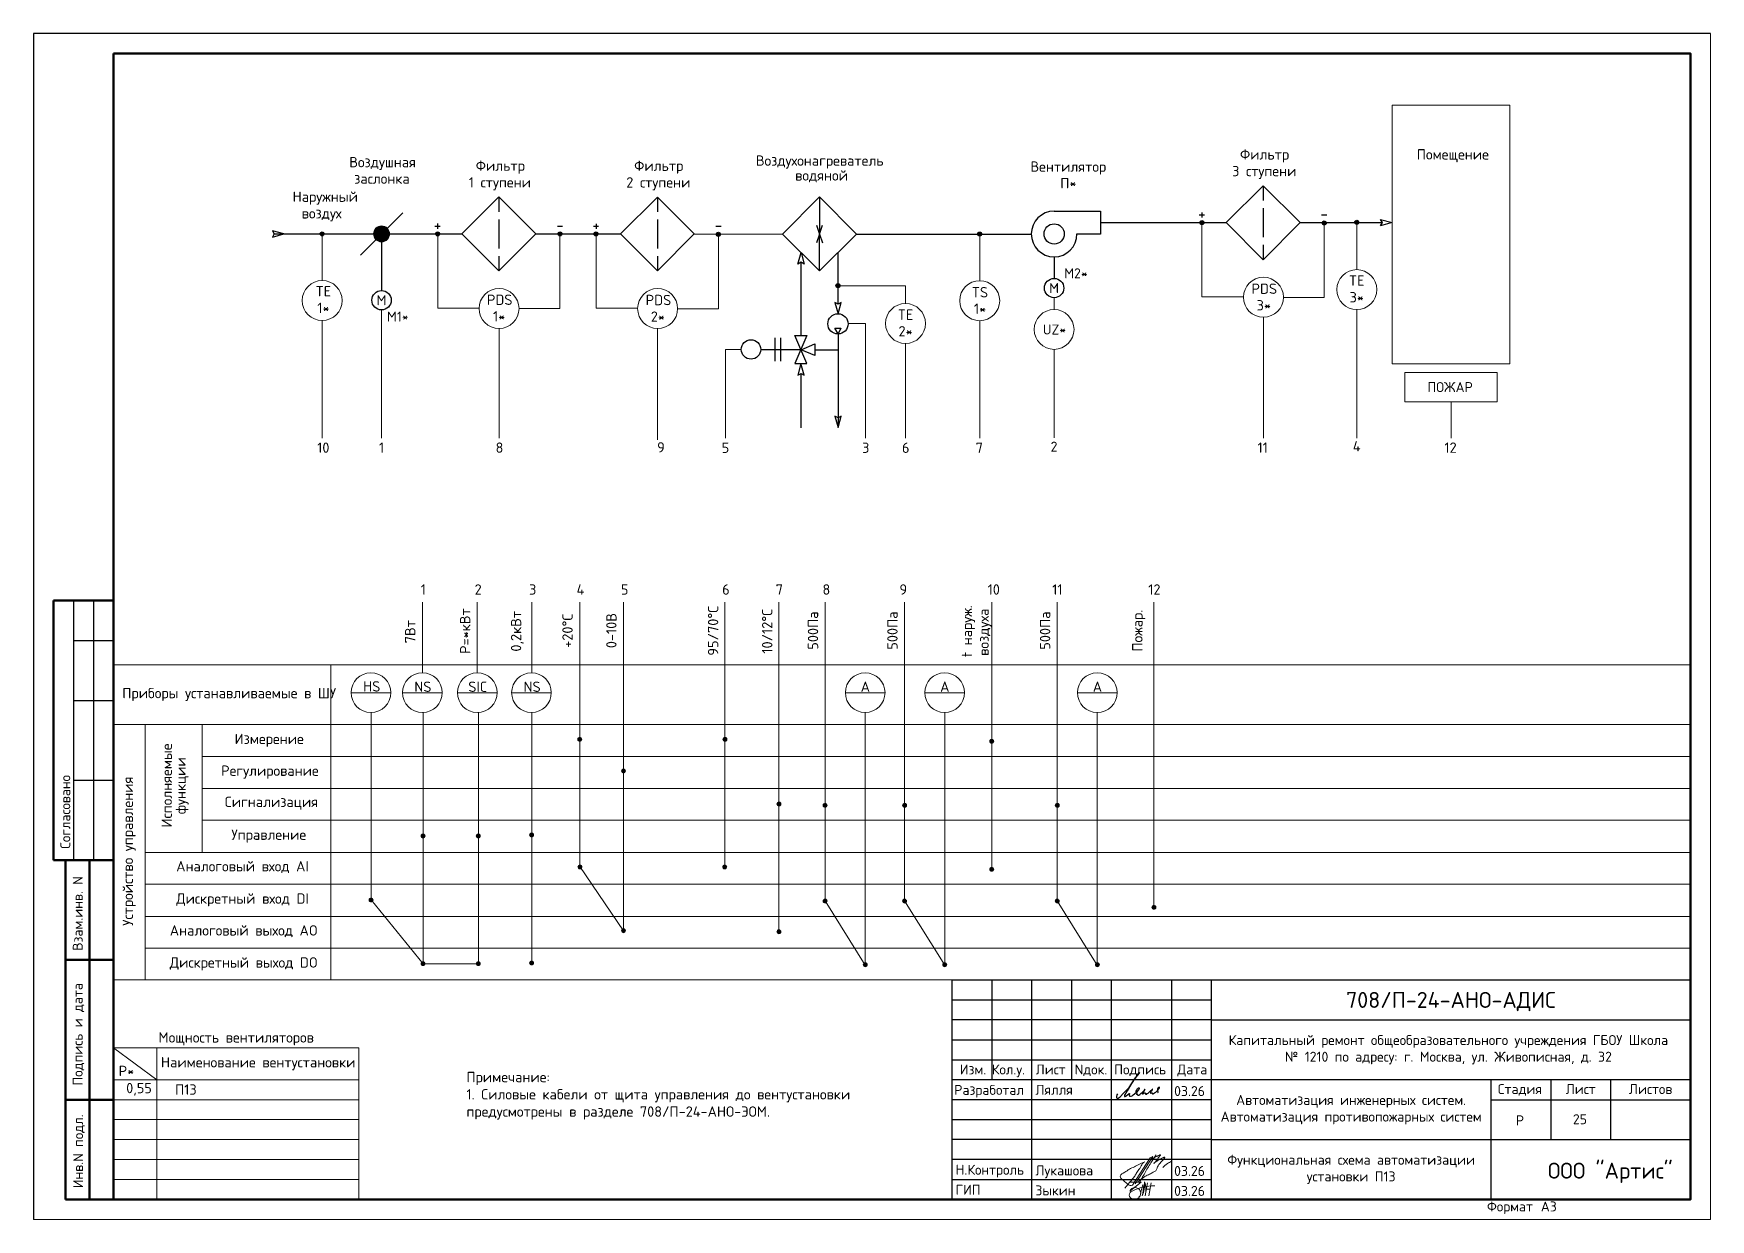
# Paper-space layout '1 (24)' of a CAD drawing. Header units: millimetres. Extents: x 7057 to 7477, y 883 to 1180.
# The model-space entities are those that its viewports show. They can reach past a viewport. Long polylines and large blocks are cut down to what shows.
import ezdxf
from ezdxf.enums import TextEntityAlignment as Align

# ---------------------------------------------------------------- set-up
doc = ezdxf.new("R2010")
doc.units = ezdxf.units.MM
for name, color, linetype in [('PDF _АК схема воздуховоды', 7, 'Continuous'), ('PDF _АК схема тепло', 1, 'Continuous'), ('PDF _Текст', 7, 'Continuous'), ('PDF _ЭОМ_Текст', 7, 'Continuous'), ('Основная', 7, 'Continuous'), ('СОТ', 7, 'Continuous'), ('Штампы', 7, 'Continuous')]:
    doc.layers.add(name, color=color, linetype=linetype)
for name, color, linetype, lineweight in [('АР_текст', 250, 'Continuous', 40), ('Основная сплош', 7, 'Continuous', 30), ('Текст', 7, 'Continuous', 30)]:
    doc.layers.add(name, color=color, linetype=linetype, lineweight=lineweight)
doc.layers.add('ОФ_подписи', color=5, linetype='Continuous', lineweight=13, true_color=0x0000ff)
doc.layers.add('Подписи', color=5, linetype='Continuous', lineweight=18, true_color=0x0000ff)
doc.styles.add('ICOCPEUR', font='isocpeur.ttf', dxfattribs={"height": 250})
doc.styles.add('PDF ISOCPEUR', font='isocpeur.ttf')
doc.styles.add('RubezhCAD', font='isocpeur.ttf')
doc.styles.add('TIMES', font='times.ttf')
doc.styles.add('XREF1$0$Standard', font='isocpeur.ttf')

psp = doc.layouts.new('1 (24)')

msp = doc.modelspace()

# ---------------------------------------------------------------- texts
at = {"layer": 'PDF _Текст', "attachment_point": 7, "style": 'PDF ISOCPEUR'}
for s, insert, char_height in [('Фильтр', (918034.5, 53052.7), 259.2), ('Помещение', (922462.7, 53053.3), 259.2), ('Воздушная', (895726, 52859.3), 259.2), ('Фильтр', (898892.7, 52770.4), 259.2), ('Фильтр', (902860.5, 52769.3), 259.2), ('Воздухонагреватель', (905909.3, 52897.5), 259.196), ('Вентилятор', (912785.7, 52747.3), 259.2), ('3 ступени', (917837.6, 52635.7), 259.2), ('заслонка', (895848.8, 52515.8), 259.2), ('1 ступени', (898719.1, 52353.4), 259.2), ('2 ступени', (902663.7, 52352.3), 259.2), ('водяной', (906893.6, 52554.7), 259.2), ('П*', (913532.9, 52404.4), 259.2), ('Наружный', (894305.7, 51993.5), 259.2), ('воздух', (894534.3, 51576.5), 259.2), ('М2*', (913632.4, 50150.1), 250.13), ('М', (913255.6, 49779.6), 250.1), ('PDS', (918322.4, 49760.1), 259.2), ('TE', (920763, 49962.3), 259.2), ('TE', (894881.5, 49694.8), 259.2), ('М', (896409.7, 49474.6), 250.1), ('PDS', (899172.1, 49484.1), 259.2), ('PDS', (903148.4, 49476.7), 259.2), ('TS', (911317.5, 49671.6, -160), 259.2), ('3*', (918451.5, 49344.2), 259.2), ('3*', (920779.9, 49545.3), 259.2), ('1*', (894923.8, 49277.8), 259.2), ('М1*', (896670.1, 49066.1), 250.13), ('1*', (899326.6, 49068.2), 259.2), ('2*', (903277.5, 49060.8), 259.2), ('TE', (909463.3, 49108.6), 259.2), ('1*', (911370.4, 49257.8, -160), 259.2), ('2*', (909482.4, 48693.7), 259.2), ('UZ*', (913096.9, 48742.4), 250.13), ('ПОЖАР', (922727.3, 47299.5), 250.13), ('10', (894921.7, 45778.8), 259.2), ('1', (896469, 45778.8), 259.2), ('9', (903436.2, 45787), 259.2), ('5', (905054.1, 45776.9), 259.2), ('3', (908570, 45776.9), 259.2), ('6', (909569.1, 45776.9), 259.2), ('7', (911414.9, 45776.4, -160), 259.2), ('2', (913291.6, 45808.6), 250.1), ('4', (920860.3, 45813.5), 259.2), ('1', (897515, 42226.9), 259.2), ('2', (898865.5, 42226.9), 259.2), ('3', (900228.7, 42226.9), 259.2), ('4', (901418.3, 42226.9), 259.2), ('5', (902529.6, 42226.9), 259.2), ('6', (905065.2, 42227), 259.2), ('7', (906407.2, 42226.9), 259.2), ('8', (907577.8, 42227), 259.2), ('9', (909506.1, 42227), 259.2), ('10', (911713.9, 42227), 259.2), ('11', (913331.4, 42227), 259.2), ('HS', (896075.6, 39800), 259.2), ('NS', (897356.3, 39791.5), 259.2), ('SIC', (898706.7, 39791.5), 259.2), ('NS', (900093.2, 39791.5), 259.2), ('A', (908534.5, 39792.7), 259.2), ('A', (910524.3, 39792.7), 259.2), ('A', (914347.4, 39792.7), 259.2), ('Приборы устанавливаемые в ШУ', (890040.8, 39561.9), 259.196), ('Измерение', (892854, 38414.6), 259.2), ('Регулирование', (892515.3, 37618.7), 259.196), ('Сигнализация', (892608.4, 36838.6), 259.196), ('Управление', (892773.5, 36016.4), 259.2), ('Аналоговый вход AI', (891391.3, 35254.4), 259.196), ('Дискретный вход DI', (891391.3, 34416.1), 259.196), ('Аналоговый выход AO', (891230.4, 33647.8), 259.196), ('Дискретный выход DO', (891230.4, 32815.9), 259.196), ('Мощность вентиляторов', (890946.8, 30938.3), 259.196), ('P*', (889949.8, 30170), 259.2), ('Наименование вентустановки', (891007.8, 30316), 259.196), ('Примечание:\\P1. Силовые кабели от щита управления до вентустановки \\Pпредусмотрены в разделе 708/П-24-АНО-ЭОМ.', (898660.2, 29081.5), 259.196), ('0,55', (890138.2, 29680.2), 259.2), ('П13', (891362.3, 29704.3), 259.2)]:
    msp.add_mtext(s, dxfattribs=dict(at, insert=insert, char_height=char_height))
at = {"layer": 'PDF _Текст', "char_height": 259.2, "attachment_point": 7, "style": 'PDF ISOCPEUR'}
for s, insert, width in [('8', (899390.1, 45778.8), 314.236), ('11', (918472.6, 45779.7), 1136.376), ('12', (923154.9, 45779.7), 442.323), ('12', (915736.7, 42227), 38.464)]:
    msp.add_mtext(s, dxfattribs=dict(at, insert=insert, width=width))
at = {"layer": 'PDF _Текст', "attachment_point": 7, "rotation": 90, "style": 'PDF ISOCPEUR'}
for s, insert, char_height in [('7Вт', (897381.8, 41009.8), 259.2), ('P=*кВт', (898757.7, 40743.1), 259.2), ('0,2кВт', (900093.4, 40800.2), 259.2), ('+20%%DС', (901321.1, 40897.6), 259.2), ('0-10В', (902419.6, 40887), 259.2), ('95/70%%DС', (904968, 40700.8), 259.2), ('10/12%%DС', (906322.6, 40749.4), 259.2), ('500Па', (907469.9, 40849), 259.2), ('500Па', (909459.7, 40849), 259.2), ('t наруж.', (911396.5, 40662.7), 259.2), ('воздуха', (911813.5, 40694.5), 259.2), ('500Па', (913282.9, 40849), 259.2), ('Пожар.', (915664.9, 40800.3), 259.2), ('Исполняемые', (891283.5, 36395.3), 259.196), ('функции', (891700.5, 36729.7), 259.2), ('Устройство управления', (890379.6, 33933.5), 259.196)]:
    msp.add_mtext(s, dxfattribs=dict(at, insert=insert, char_height=char_height))
at = {"layer": 'СОТ', "char_height": 250, "width": 7000, "attachment_point": 5, "style": 'ICOCPEUR'}
for s, insert in [('{\\C0;25}', (926548.5, 29089.3)), ('Функциональная схема автоматизации\\Pустановки П13', (920818.6, 27831.2))]:
    msp.add_mtext(s, dxfattribs=dict(at, insert=insert))

# ---------------------------------------------------------------- blocks, each defined once
blk = doc.blocks.new('*U8')
at = {"lineweight": 50}
for p, q in [((5, 155), (20, 155)), ((5, 155), (5, 90)), ((5, 90), (20, 90)), ((8, 5), (8, 90)), ((14, 5), (14, 90)), ((8, 65), (20, 65)), ((8, 30), (20, 30)), ((8, 5), (20, 5))]:
    blk.add_line(p, q, dxfattribs=at)
for p, q in [((10, 155), (10, 90)), ((15, 155), (15, 90)), ((10, 145), (20, 145)), ((10, 130), (20, 130)), ((10, 110), (20, 110))]:
    blk.add_line(p, q)
blk.add_lwpolyline([(0, 0), (420, 0), (420, 297), (0, 297)], close=True)
blk.add_lwpolyline([(20, 292), (415, 292), (415, 5), (20, 5)], close=True, dxfattribs=at)
at = {"style": 'XREF1$0$Standard'}
for s, p in [('Согласовано', (7.95, 102.07)), ('Взам.инв. N', (11.07, 76.61)), ('Подпись и дата', (11.04, 46.36)), ('Инв.N подл.', (11.17, 17.07))]:
    blk.add_text(s, height=2.5, rotation=90, dxfattribs=at).set_placement(p, align=Align.MIDDLE_CENTER)
blk.add_text('Формат', height=2.5, dxfattribs=at).set_placement((364.02, 2))
blk.add_text('А3', height=2.5, dxfattribs=at).set_placement((381.51, 2), align=Align.RIGHT)
for tag, p in [('СОГЛАСОВАНО_ДАТА2', (14.37, 145.56)), ('СОГЛАСОВАНО_ДАТА3', (19.37, 145.56)), ('СОГЛАСОВАНО_ФАМИЛИЯ2', (14.37, 110.56)), ('СОГЛАСОВАНО_ФАМИЛИЯ3', (19.37, 110.56)), ('СОГЛАСОВАНО_ДОЛЖНОСТЬ2', (14.37, 90.56)), ('СОГЛАСОВАНО_ДОЛЖНОСТЬ3', (19.37, 90.56))]:
    blk.add_attdef(tag, p, '', height=2.5, rotation=90, dxfattribs=at)
for tag, p in [('ВЗАМ_ИНВ_НОМЕР', (19.37, 77.5)), ('ИНВ_N_ПОДЛ', (19.37, 17.5))]:
    blk.add_attdef(tag, text='', height=2.5, rotation=90, dxfattribs=at).set_placement(p, align=Align.CENTER)
blk.add_attdef('ИНВ_ДАТА', text='', height=2.5, rotation=90, dxfattribs=at).set_placement((19.37, 63.83), align=Align.RIGHT)
blk = doc.blocks.new('П_Зыкин')
at = {"layer": 'ОФ_подписи', "color": 152, "ltscale": 100, "true_color": 0x0061c2, "transparency": 33554687}
for p, q in [((142, 249), (62, -174)), ((102, 37), (218, 37)), ((258, 249), (178, -174))]:
    blk.add_line(p, q, dxfattribs=at)
blk.add_lwpolyline([(-462, 273), (-74, 273), (-446, -30)], dxfattribs=at)
for centre, radius, start, end in [((-271, -94), 186, 314.2393, 159.9348), ((345, -1372), 1523, 88.8758, 117.8788), ((1109, -252), 1204, 158.7593, 174.231), ((-1024, 224), 1068, 337.8144, 2.8859), ((-849, 72), 852, 342.8308, 7.4815), ((-9, 182), 4.48, 8.9691, 155.6551), ((-643, 22), 732, 344.4555, 20.462), ((-318, -169), 151, 108.7568, 173.4251), ((-287, -115), 185, 191.5358, 322.3512)]:
    blk.add_arc(centre, radius, start, end, dxfattribs=at)
blk = doc.blocks.new('П_Лукашова')
at = {"layer": 'ОФ_подписи', "color": 152, "true_color": 0x0061c2}
for p, q in [((221, 339), (-221, -339)), ((286, 371), (-156, -307)), ((283, 370), (218, 338))]:
    blk.add_line(p, q, dxfattribs=at)
for points in [[(221, 301), (344, 360), (434, 401), (475, 416), (464, 395), (420, 336), (342, 232), (310, 203), (337, 221), (420, 283), (490, 322), (558, 352), (576, 358), (491, 240), (403, 113), (374, 49), (360, 20)], [(-221, -339), (-276, -344), (-368, -289), (-446, -221), (-505, -166), (-522, -116), (-412, -16), (-295, 56), (-173, 120), (-49, 179), (33, 216), (87, 237), (52, 221), (11, 167), (-59, 51), (-126, -52), (-177, -132), (-256, -231), (-409, -409)], [(360, 20), (294, -18), (203, -65), (91, -124), (-73, -248)], [(366, 415), (236, 213), (85, -37), (-50, -300)], [(530, 102), (646, 199), (748, 254)]]:
    blk.add_spline(points, degree=3, dxfattribs=at)
blk = doc.blocks.new('A$C11203D1A')
at = {"layer": 'Подписи', "lineweight": 25}
blk.add_lwpolyline([(0.24, 1.11), (0.09, 0.86), (0, 0.47), (0.01, 0.27), (0.06, 0.09), (0.17, 0.01), (0.33, 0), (0.53, 0.07), (0.73, 0.22), (0.94, 0.41), (1.81, 1.26), (2.64, 2.1), (3.19, 2.76), (3.8, 3.63), (4.42, 4.6), (5, 5.4), (5.39, 5.96), (5.72, 6.46), (5.82, 6.46), (5.73, 6.31), (4.71, 5.11), (3.82, 3.76), (2.71, 1.9), (2.36, 1.31), (2.15, 0.93), (2.05, 0.72), (2.04, 0.6), (2.04, 0.49), (2.07, 0.44), (2.13, 0.41), (2.22, 0.43), (2.34, 0.53), (2.48, 0.65), (2.83, 0.93), (3.1, 1.12), (3.23, 1.19), (3.28, 1.19), (3.29, 1.16), (3.26, 1.06), (3.23, 0.9), (3.22, 0.77), (3.24, 0.65), (3.26, 0.58), (3.34, 0.52), (3.42, 0.48), (3.54, 0.51), (3.66, 0.56), (3.92, 0.66), (4.17, 0.85), (4.57, 1.16), (4.82, 1.36), (5, 1.53), (5.18, 1.68), (5.48, 1.96), (5.64, 2.15), (5.74, 2.33), (5.75, 2.44), (5.75, 2.53), (5.69, 2.57), (5.6, 2.58), (5.49, 2.54), (5.33, 2.4), (5.12, 2.18), (4.99, 1.99), (4.9, 1.86), (4.85, 1.74), (4.87, 1.66), (4.92, 1.62), (5.03, 1.65), (5.11, 1.72), (5.21, 1.79), (5.24, 1.81), (5.28, 1.82), (5.31, 1.82), (5.32, 1.79), (5.26, 1.69), (5.19, 1.61), (5.11, 1.47), (5.03, 1.34), (4.98, 1.25), (4.97, 1.17), (4.97, 1.09), (5.01, 1.05), (5.05, 1.06), (5.1, 1.11), (5.14, 1.13), (5.2, 1.13), (5.23, 1.07), (5.27, 0.94), (5.32, 0.85), (5.35, 0.8), (5.43, 0.77), (5.52, 0.78), (5.61, 0.84), (5.88, 1), (6.13, 1.19), (6.42, 1.46), (6.68, 1.7), (6.94, 1.94), (7.06, 2.08), (7.22, 2.28), (7.23, 2.3), (7.23, 2.31), (7.2, 2.31), (7.18, 2.28), (7.15, 2.24), (6.76, 1.63), (6.67, 1.45), (6.59, 1.3), (6.56, 1.22), (6.56, 1.16), (6.57, 1.11), (6.6, 1.08), (6.65, 1.1), (6.7, 1.13), (6.79, 1.19), (6.88, 1.26), (6.99, 1.31), (7.07, 1.35), (7.18, 1.36), (7.23, 1.33), (7.27, 1.28), (7.28, 1.18), (7.28, 1.12), (7.3, 1.08), (7.34, 1.04), (7.38, 1.02), (7.45, 1.01), (7.52, 1.04), (7.6, 1.09), (7.73, 1.19), (7.93, 1.34), (8.13, 1.48), (8.36, 1.7), (8.65, 1.95), (8.78, 2.07), (8.9, 2.16), (8.98, 2.23), (9.03, 2.27), (9.04, 2.29), (9.02, 2.3), (8.99, 2.29), (8.97, 2.25), (8.92, 2.16), (8.7, 1.81), (8.57, 1.61), (8.52, 1.53), (8.51, 1.43), (8.53, 1.37), (8.56, 1.33), (8.6, 1.33), (8.66, 1.35), (8.72, 1.39), (8.76, 1.41), (8.86, 1.4), (8.93, 1.37), (8.94, 1.31), (8.96, 1.22), (8.98, 1.14), (9.02, 1.1), (9.08, 1.07), (9.17, 1.1), (9.24, 1.14), (9.33, 1.2), (9.56, 1.37), (9.86, 1.59), (10.18, 1.87), (10.41, 2.09), (10.57, 2.29), (10.72, 2.51), (10.76, 2.62), (10.77, 2.7), (10.75, 2.75), (10.68, 2.79), (10.58, 2.76), (10.5, 2.69), (10.38, 2.54), (10.32, 2.41), (10.31, 2.25), (10.32, 2.09), (10.33, 1.85), (10.35, 1.7), (10.37, 1.58), (10.4, 1.47), (10.47, 1.37)], dxfattribs=at)
blk = doc.blocks.new('Штамп')
at = {"layer": 'Основная'}
for p, q in [((-18500, 5000), (-12000, 5000)), ((-12000, 4500), (-18500, 4500)), ((-18500, 4000), (-12000, 4000)), ((-12000, 2500), (-18500, 2500)), ((-18500, 2000), (-12000, 2000)), ((-12000, 1500), (-18500, 1500)), ((-12000, 1000), (-18500, 1000)), ((-18500, 500), (-12000, 500))]:
    blk.add_line(p, q, dxfattribs=at)
at = {"layer": 'Основная сплош'}
for p, q in [((-18500, 5500), (0, 5500)), ((-18500, 5500), (-18500, 0)), ((-17500, 5500), (-17500, 3000)), ((-16500, 0), (-16500, 5500)), ((-15500, 5500), (-15500, 3000)), ((-14500, 0), (-14500, 5500)), ((-13000, 5500), (-13000, 0)), ((-12000, 0), (-12000, 5500)), ((-12000, 4500), (0, 4500)), ((-18500, 3500), (-12000, 3500)), ((0, 3000), (-18500, 3000)), ((-5000, 3000), (-5000, 0)), ((-3500, 3000), (-3500, 1500)), ((-2000, 3000), (-2000, 1500)), ((-5000, 2500), (0, 2500)), ((-12000, 1500), (0, 1500))]:
    blk.add_line(p, q, dxfattribs=at)
at = {"transparency": 33554687, "xscale": 100, "yscale": 100, "zscale": 100}
blk.add_blockref('A$C11203D1A', (-14379, 2533), dxfattribs=at)
at = {"layer": 'ОФ_подписи', "color": 5}
for name, p, xscale, yscale, zscale in [('П_Лукашова', (-13755, 700), 1.010226427429054, 1.010226427429054, 1.010226427429054), ('П_Зыкин', (-13706, 228), 0.7621923841183493, 0.7621923841183493, 0.7621923841183493)]:
    blk.add_blockref(name, p, dxfattribs=dict(at, xscale=xscale, yscale=yscale, zscale=zscale))
at = {"transparency": 33554687, "insert": (-8500, 2250), "char_height": 250, "width": 7000, "attachment_point": 5, "style": 'PDF ISOCPEUR'}
blk.add_mtext('Автоматизация инженерных систем. Автоматизация противопожарных систем', dxfattribs=at)
at = {"layer": 'АР_текст', "color": 7, "transparency": 33554687, "insert": (-2009, 668), "char_height": 400, "width": 7750, "attachment_point": 5, "style": 'RubezhCAD'}
blk.add_mtext('{\\C0;ООО "Артис"}', dxfattribs=at)
at = {"layer": 'Текст', "color": 0, "style": 'RubezhCAD'}
blk.add_text('708/П-24-АНО-АДИС', height=400, dxfattribs=at).set_placement((-6000, 4798), align=Align.CENTER)
at = {"layer": 'Текст', "linetype": 'Continuous', "style": 'RubezhCAD'}
for s, p in [('Изм.', (-18302, 3131)), ('Кол.у.', (-17500, 3131)), ('Лист', (-16402, 3131)), ('Nдок.', (-15424, 3131)), ('Подпись', (-14434, 3131)), ('Дата', (-12857, 3131))]:
    blk.add_text(s, height=250, dxfattribs=at).set_placement(p)
at = {"layer": 'Текст', "style": 'ICOCPEUR'}
for s, p in [('Разработал', (-18441, 2620)), ('Лялля', (-16408, 2622)), ('03.26', (-12934, 2590)), ('Н.Контроль', (-18407, 620)), ('Лукашова', (-16408, 602)), ('03.26', (-12934, 590)), ('ГИП', (-18407, 120)), ('Зыкин', (-16408, 102)), ('03.26', (-12934, 90))]:
    blk.add_text(s, height=250, dxfattribs=at).set_placement(p)
at = {"layer": 'Текст', "color": 7, "linetype": 'Continuous', "style": 'RubezhCAD'}
for s, p in [('Стадия', (-4273, 2640)), ('Лист', (-2750, 2640)), ('Листов', (-1000, 2640))]:
    blk.add_text(s, height=250, dxfattribs=at).set_placement(p, align=Align.CENTER)
at = {"layer": 'Текст', "color": 7, "style": 'RubezhCAD'}
blk.add_text('Р', height=250, dxfattribs=at).set_placement((-4273, 1857), align=Align.CENTER)
at = {"layer": 'Текст', "ltscale": 100, "insert": (-6063, 3750), "char_height": 250, "attachment_point": 5, "style": 'RubezhCAD'}
blk.add_mtext_dynamic_manual_height_columns('\\pi-3.125;Капитальный ремонт общеобразовательного учреждения ГБОУ Школа{\\H1.25x; }\\P№ 1210 по адресу: г. Москва, ул. Живописная, д. 32{\\H1.21604x; }\\P', width=11832.53, gutter_width=1250, heights=[1893], dxfattribs=at)
at = {"layer": 'Текст', "ltscale": 100, "style": 'RubezhCAD'}
blk.add_attdef('ЛИСТОВ', text='', height=250, dxfattribs=at).set_placement((-1000, 1857), align=Align.CENTER)
at = {"layer": 'Текст', "ltscale": 100, "style": 'TIMES'}
blk.add_attdef('НАЗВАНИЕ', text='', height=250, dxfattribs=at).set_placement((-8500, 750), align=Align.MIDDLE_CENTER)

# ---------------------------------------------------------------- linework, layer by layer
at = {"layer": 'PDF _АК схема воздуховоды', "lineweight": 30}
msp.add_line((904367.6, 51260.1), (906574, 51259.2), dxfattribs=at)
for points in [[(898547.7, 51261.2), (899472.7, 52188.3), (900399.8, 51261.2), (899472.7, 50336.1)], [(902515.5, 51260.1), (903442.6, 52185.1), (904367.6, 51260.1), (903442.6, 50333)], [(917689.4, 51543.5), (918616.6, 52468.6), (919541.6, 51543.5), (918616.6, 50616.4)], [(894089.8, 51261.2), (893804, 51339.5), (893846.4, 51261.2), (893804, 51182.8)]]:
    msp.add_lwpolyline(points, close=True, dxfattribs=at)
for points in [[(899472.7, 52188.3), (899472.7, 51815.7)], [(903442.6, 52185.1), (903442.6, 51814.7)], [(918616.6, 52468.6), (918616.6, 52098.1)], [(896005.4, 50732), (897068, 51792.5)], [(913380.5, 51830.7), (914540.5, 51830.7), (914540.5, 51259.2), (913952, 51259.2)], [(917016.3, 51736.2), (917145.4, 51736.2)], [(917081.9, 51799.7), (917081.9, 51670.5)], [(918616.6, 51907.6), (918616.6, 51179.5)], [(920079.2, 51736.2), (920210.5, 51736.2)], [(893846.4, 51261.2), (898547.7, 51261.2)], [(896536.7, 51261.2), (896536.7, 49845.1)], [(897872.4, 51453.8), (898003.6, 51453.8)], [(897938, 51519.4), (897938, 51388.2)], [(899472.7, 51625.2), (899472.7, 50897.1)], [(900399.8, 51261.2), (902515.5, 51260.1)], [(900937.4, 51453.8), (901068.7, 51453.8)], [(901842.4, 51452.7), (901971.5, 51452.7)], [(901908, 51516.2), (901908, 51387.1)], [(903442.6, 51624.2), (903442.6, 50896)], [(904905.3, 51452.7), (905036.5, 51452.7)], [(908426.1, 51259.2), (912806.9, 51259.2)], [(914540.5, 51545), (915868.2, 51544.4)], [(915868.2, 51544.4), (917689.4, 51543.5)], [(919541.6, 51543.5), (921601.2, 51543.5), (921550.4, 51621.9), (921844.6, 51543.5), (921550.4, 51465.2), (921601.2, 51543.5)], [(918616.6, 50988.9), (918616.6, 50616.4)], [(899472.7, 50706.6), (899472.7, 50336.1)], [(903442.6, 50705.5), (903442.6, 50333)], [(913380.5, 50687.7), (913380.5, 50145.8)]]:
    msp.add_lwpolyline(points, dxfattribs=at)
for centre, radius in [((895045.5, 51262.2), 49.7), ((897939.1, 51262.2), 49.7), ((901002, 51262.2), 49.7), ((901906.9, 51261.2), 49.7), ((904969.8, 51252.7), 49.7), ((911515.4, 51259.2, -160), 49.7), ((913379.5, 51260.3), 253), ((917080.9, 51544.6), 49.7), ((920143.8, 51536.1), 49.7), ((920960.9, 51553.1), 49.7), ((913379.5, 49905.6), 242.4), ((896533.6, 49600.6), 242.4)]:
    msp.add_circle(centre, radius, dxfattribs=at)
at = {"layer": 'PDF _АК схема воздуховоды', "lineweight": 20}
msp.add_circle((896535.7, 51262.2), 200, dxfattribs=at)
at = {"layer": 'PDF _АК схема воздуховоды', "lineweight": 30}
msp.add_arc((913379.5, 51260.3), 572.6, 90, 0, dxfattribs=at)
at = {"layer": 'PDF _АК схема воздуховоды', "transparency": 33554559}
for points in [[(895000, 51280.2), (895097.4, 51269.6), (894997.9, 51269.6)], [(895097.4, 51269.6), (894997.9, 51269.6), (895097.4, 51261.2)], [(894997.9, 51269.6), (895097.4, 51261.2), (894997.9, 51261.2)], [(895097.4, 51261.2), (894997.9, 51261.2), (895097.4, 51252.7)], [(894997.9, 51261.2), (895097.4, 51252.7), (894997.9, 51252.7)], [(895097.4, 51252.7), (894997.9, 51252.7), (895093.1, 51244.2)], [(894997.9, 51252.7), (895093.1, 51244.2), (895000, 51244.2)], [(895004.2, 51288.7), (895093.1, 51280.2), (895000, 51280.2)], [(895093.1, 51280.2), (895000, 51280.2), (895097.4, 51269.6)], [(895093.1, 51244.2), (895000, 51244.2), (895091, 51235.8)], [(895000, 51244.2), (895091, 51235.8), (895004.2, 51235.8)], [(895010.6, 51295), (895091, 51288.7), (895004.2, 51288.7)], [(895091, 51288.7), (895004.2, 51288.7), (895093.1, 51280.2)], [(895016.9, 51301.4), (895084.7, 51295), (895010.6, 51295)], [(895084.7, 51295), (895010.6, 51295), (895091, 51288.7)], [(895025.4, 51305.6), (895078.3, 51301.4), (895016.9, 51301.4)], [(895078.3, 51301.4), (895016.9, 51301.4), (895084.7, 51295)], [(895033.9, 51309.8), (895069.8, 51305.6), (895025.4, 51305.6)], [(895069.8, 51305.6), (895025.4, 51305.6), (895078.3, 51301.4)], [(895042.3, 51312), (895061.4, 51309.8), (895033.9, 51309.8)], [(895061.4, 51309.8), (895033.9, 51309.8), (895069.8, 51305.6)], [(895052.9, 51312), (895042.3, 51312), (895061.4, 51309.8)], [(896339.9, 51297.1), (896735.7, 51261.2), (896335.7, 51261.2)], [(896735.7, 51261.2), (896335.7, 51261.2), (896733.6, 51225.2)], [(896335.7, 51261.2), (896733.6, 51225.2), (896339.9, 51225.2)], [(896350.5, 51333.1), (896733.6, 51297.1), (896339.9, 51297.1)], [(896733.6, 51297.1), (896339.9, 51297.1), (896735.7, 51261.2)], [(896367.4, 51367), (896723, 51333.1), (896350.5, 51333.1)], [(896723, 51333.1), (896350.5, 51333.1), (896733.6, 51297.1)], [(896388.6, 51396.6), (896706.1, 51367), (896367.4, 51367)], [(896706.1, 51367), (896367.4, 51367), (896723, 51333.1)], [(896416.1, 51419.9), (896684.9, 51396.6), (896388.6, 51396.6)], [(896684.9, 51396.6), (896388.6, 51396.6), (896706.1, 51367)], [(896447.8, 51441.1), (896657.4, 51419.9), (896416.1, 51419.9)], [(896657.4, 51419.9), (896416.1, 51419.9), (896684.9, 51396.6)], [(896481.7, 51453.8), (896625.7, 51441.1), (896447.8, 51441.1)], [(896625.7, 51441.1), (896447.8, 51441.1), (896657.4, 51419.9)], [(896517.7, 51460.1), (896591.8, 51453.8), (896481.7, 51453.8)], [(896591.8, 51453.8), (896481.7, 51453.8), (896625.7, 51441.1)], [(896555.8, 51460.1), (896517.7, 51460.1), (896591.8, 51453.8)], [(897893.6, 51280.2), (897988.8, 51269.6), (897889.3, 51269.6)], [(897988.8, 51269.6), (897889.3, 51269.6), (897988.8, 51261.2)], [(897889.3, 51269.6), (897988.8, 51261.2), (897889.3, 51261.2)], [(897988.8, 51261.2), (897889.3, 51261.2), (897988.8, 51252.7)], [(897889.3, 51261.2), (897988.8, 51252.7), (897889.3, 51252.7)], [(897988.8, 51252.7), (897889.3, 51252.7), (897986.7, 51244.2)], [(897889.3, 51252.7), (897986.7, 51244.2), (897893.6, 51244.2)], [(897897.8, 51288.7), (897986.7, 51280.2), (897893.6, 51280.2)], [(897986.7, 51280.2), (897893.6, 51280.2), (897988.8, 51269.6)], [(897986.7, 51244.2), (897893.6, 51244.2), (897982.5, 51235.8)], [(897893.6, 51244.2), (897982.5, 51235.8), (897897.8, 51235.8)], [(897902, 51295), (897982.5, 51288.7), (897897.8, 51288.7)], [(897982.5, 51288.7), (897897.8, 51288.7), (897986.7, 51280.2)], [(897908.4, 51301.4), (897976.1, 51295), (897902, 51295)], [(897976.1, 51295), (897902, 51295), (897982.5, 51288.7)], [(897916.9, 51305.6), (897969.8, 51301.4), (897908.4, 51301.4)], [(897969.8, 51301.4), (897908.4, 51301.4), (897976.1, 51295)], [(897925.3, 51309.8), (897961.3, 51305.6), (897916.9, 51305.6)], [(897961.3, 51305.6), (897916.9, 51305.6), (897969.8, 51301.4)], [(897933.8, 51312), (897952.8, 51309.8), (897925.3, 51309.8)], [(897952.8, 51309.8), (897925.3, 51309.8), (897961.3, 51305.6)], [(897944.4, 51312), (897933.8, 51312), (897952.8, 51309.8)], [(900954.4, 51269.6), (901053.9, 51261.2), (900952.3, 51261.2)], [(901053.9, 51261.2), (900952.3, 51261.2), (901051.8, 51252.7)], [(900952.3, 51261.2), (901051.8, 51252.7), (900954.4, 51252.7)], [(900956.5, 51280.2), (901051.8, 51269.6), (900954.4, 51269.6)], [(901051.8, 51269.6), (900954.4, 51269.6), (901053.9, 51261.2)], [(901051.8, 51252.7), (900954.4, 51252.7), (901049.6, 51244.2)], [(900954.4, 51252.7), (901049.6, 51244.2), (900956.5, 51244.2)], [(900960.7, 51288.7), (901049.6, 51280.2), (900956.5, 51280.2)], [(901049.6, 51280.2), (900956.5, 51280.2), (901051.8, 51269.6)], [(901049.6, 51244.2), (900956.5, 51244.2), (901045.4, 51235.8)], [(900956.5, 51244.2), (901045.4, 51235.8), (900960.7, 51235.8)], [(900967.1, 51295), (901045.4, 51288.7), (900960.7, 51288.7)], [(901045.4, 51288.7), (900960.7, 51288.7), (901049.6, 51280.2)], [(900973.4, 51301.4), (901039.1, 51295), (900967.1, 51295)], [(901039.1, 51295), (900967.1, 51295), (901045.4, 51288.7)], [(900981.9, 51305.6), (901032.7, 51301.4), (900973.4, 51301.4)], [(901032.7, 51301.4), (900973.4, 51301.4), (901039.1, 51295)], [(900990.4, 51309.8), (901026.4, 51305.6), (900981.9, 51305.6)], [(901026.4, 51305.6), (900981.9, 51305.6), (901032.7, 51301.4)], [(900998.8, 51312), (901015.8, 51309.8), (900990.4, 51309.8)], [(901015.8, 51309.8), (900990.4, 51309.8), (901026.4, 51305.6)], [(901007.3, 51312), (900998.8, 51312), (901015.8, 51309.8)], [(901859.3, 51268.6), (901958.8, 51260.1), (901857.2, 51260.1)], [(901958.8, 51260.1), (901857.2, 51260.1), (901956.7, 51251.6)], [(901857.2, 51260.1), (901956.7, 51251.6), (901859.3, 51251.6)], [(901861.4, 51277), (901956.7, 51268.6), (901859.3, 51268.6)], [(901956.7, 51268.6), (901859.3, 51268.6), (901958.8, 51260.1)], [(901956.7, 51251.6), (901859.3, 51251.6), (901954.5, 51241)], [(901859.3, 51251.6), (901954.5, 51241), (901861.4, 51241)], [(901865.6, 51285.5), (901954.5, 51277), (901861.4, 51277)], [(901954.5, 51277), (901861.4, 51277), (901956.7, 51268.6)], [(901954.5, 51241), (901861.4, 51241), (901950.3, 51232.6)], [(901861.4, 51241), (901950.3, 51232.6), (901865.6, 51232.6)], [(901872, 51294), (901950.3, 51285.5), (901865.6, 51285.5)], [(901950.3, 51285.5), (901865.6, 51285.5), (901954.5, 51277)], [(901878.3, 51300.3), (901944, 51294), (901872, 51294)], [(901944, 51294), (901872, 51294), (901950.3, 51285.5)], [(901884.7, 51304.6), (901937.6, 51300.3), (901878.3, 51300.3)], [(901937.6, 51300.3), (901878.3, 51300.3), (901944, 51294)], [(901895.3, 51308.8), (901931.3, 51304.6), (901884.7, 51304.6)], [(901931.3, 51304.6), (901884.7, 51304.6), (901937.6, 51300.3)], [(901903.7, 51308.8), (901920.7, 51308.8), (901895.3, 51308.8)], [(901920.7, 51308.8), (901895.3, 51308.8), (901931.3, 51304.6)], [(901912.2, 51308.8), (901903.7, 51308.8), (901920.7, 51308.8)], [(904924.3, 51268.6), (905021.7, 51260.1), (904922.2, 51260.1)], [(905021.7, 51260.1), (904922.2, 51260.1), (905021.7, 51251.6)], [(904922.2, 51260.1), (905021.7, 51251.6), (904922.2, 51251.6)], [(905021.7, 51251.6), (904922.2, 51251.6), (905021.7, 51241)], [(904922.2, 51251.6), (905021.7, 51241), (904922.2, 51241)], [(905021.7, 51241), (904922.2, 51241), (905017.5, 51232.6)], [(904922.2, 51241), (905017.5, 51232.6), (904924.3, 51232.6)], [(904928.6, 51277), (905017.5, 51268.6), (904924.3, 51268.6)], [(905017.5, 51268.6), (904924.3, 51268.6), (905021.7, 51260.1)], [(904934.9, 51283.4), (905013.2, 51277), (904928.6, 51277)], [(905013.2, 51277), (904928.6, 51277), (905017.5, 51268.6)], [(904941.3, 51289.7), (905009, 51283.4), (904934.9, 51283.4)], [(905009, 51283.4), (904934.9, 51283.4), (905013.2, 51277)], [(904949.7, 51296.1), (905002.6, 51289.7), (904941.3, 51289.7)], [(905002.6, 51289.7), (904941.3, 51289.7), (905009, 51283.4)], [(904958.2, 51298.2), (904994.2, 51296.1), (904949.7, 51296.1)], [(904994.2, 51296.1), (904949.7, 51296.1), (905002.6, 51289.7)], [(904966.7, 51300.3), (904985.7, 51298.2), (904958.2, 51298.2)], [(904985.7, 51298.2), (904958.2, 51298.2), (904994.2, 51296.1)], [(904977.2, 51300.3), (904966.7, 51300.3), (904985.7, 51298.2)], [(911467.8, 51268.7, -160), (911567.3, 51258.2, -160), (911465.7, 51258.2, -160)], [(911567.3, 51258.2, -160), (911465.7, 51258.2, -160), (911565.2, 51249.7, -160)], [(911465.7, 51258.2, -160), (911565.2, 51249.7, -160), (911467.8, 51249.7, -160)], [(911469.9, 51277.2, -160), (911565.2, 51268.7, -160), (911467.8, 51268.7, -160)], [(911565.2, 51268.7, -160), (911467.8, 51268.7, -160), (911567.3, 51258.2, -160)], [(911565.2, 51249.7, -160), (911467.8, 51249.7, -160), (911563.1, 51241.2, -160)], [(911467.8, 51249.7, -160), (911563.1, 51241.2, -160), (911469.9, 51241.2, -160)], [(911474.2, 51285.7, -160), (911563.1, 51277.2, -160), (911469.9, 51277.2, -160)], [(911563.1, 51277.2, -160), (911469.9, 51277.2, -160), (911565.2, 51268.7, -160)], [(911563.1, 51241.2, -160), (911469.9, 51241.2, -160), (911558.8, 51232.8, -160)], [(911469.9, 51241.2, -160), (911558.8, 51232.8, -160), (911474.2, 51232.8, -160)], [(911480.5, 51292, -160), (911558.8, 51285.7, -160), (911474.2, 51285.7, -160)], [(911558.8, 51285.7, -160), (911474.2, 51285.7, -160), (911563.1, 51277.2, -160)], [(911486.9, 51298.4, -160), (911552.5, 51292, -160), (911480.5, 51292, -160)], [(911552.5, 51292, -160), (911480.5, 51292, -160), (911558.8, 51285.7, -160)], [(911493.2, 51302.6, -160), (911546.1, 51298.4, -160), (911486.9, 51298.4, -160)], [(911546.1, 51298.4, -160), (911486.9, 51298.4, -160), (911552.5, 51292, -160)], [(911503.8, 51306.9, -160), (911539.8, 51302.6, -160), (911493.2, 51302.6, -160)], [(911539.8, 51302.6, -160), (911493.2, 51302.6, -160), (911546.1, 51298.4, -160)], [(911512.3, 51309, -160), (911529.2, 51306.9, -160), (911503.8, 51306.9, -160)], [(911529.2, 51306.9, -160), (911503.8, 51306.9, -160), (911539.8, 51302.6, -160)], [(911520.7, 51309, -160), (911512.3, 51309, -160), (911529.2, 51306.9, -160)], [(917033.3, 51552), (917132.7, 51543.5), (917031.1, 51543.5)], [(917132.7, 51543.5), (917031.1, 51543.5), (917130.6, 51535.1)], [(917031.1, 51543.5), (917130.6, 51535.1), (917033.3, 51535.1)], [(917035.4, 51560.5), (917130.6, 51552), (917033.3, 51552)], [(917130.6, 51552), (917033.3, 51552), (917132.7, 51543.5)], [(917130.6, 51535.1), (917033.3, 51535.1), (917128.5, 51524.5)], [(917033.3, 51535.1), (917128.5, 51524.5), (917035.4, 51524.5)], [(917039.6, 51568.9), (917128.5, 51560.5), (917035.4, 51560.5)], [(917128.5, 51560.5), (917035.4, 51560.5), (917130.6, 51552)], [(917128.5, 51524.5), (917035.4, 51524.5), (917124.3, 51516)], [(917035.4, 51524.5), (917124.3, 51516), (917039.6, 51516)], [(917046, 51577.4), (917124.3, 51568.9), (917039.6, 51568.9)], [(917124.3, 51568.9), (917039.6, 51568.9), (917128.5, 51560.5)], [(917124.3, 51516), (917039.6, 51516), (917120, 51509.7)], [(917039.6, 51516), (917120, 51509.7), (917046, 51509.7)], [(917052.3, 51583.8), (917120, 51577.4), (917046, 51577.4)], [(917120, 51577.4), (917046, 51577.4), (917124.3, 51568.9)], [(917120, 51509.7), (917046, 51509.7), (917111.6, 51503.3)], [(917046, 51509.7), (917111.6, 51503.3), (917052.3, 51503.3)], [(917060.8, 51588), (917111.6, 51583.8), (917052.3, 51583.8)], [(917111.6, 51583.8), (917052.3, 51583.8), (917120, 51577.4)], [(917111.6, 51503.3), (917052.3, 51503.3), (917105.2, 51499.1)], [(917052.3, 51503.3), (917105.2, 51499.1), (917060.8, 51499.1)], [(917069.2, 51592.2), (917105.2, 51588), (917060.8, 51588)], [(917105.2, 51588), (917060.8, 51588), (917111.6, 51583.8)], [(917105.2, 51499.1), (917060.8, 51499.1), (917096.8, 51494.8)], [(917060.8, 51499.1), (917096.8, 51494.8), (917069.2, 51494.8)], [(917077.7, 51592.2), (917096.8, 51592.2), (917069.2, 51592.2)], [(917096.8, 51592.2), (917069.2, 51592.2), (917105.2, 51588)], [(917096.8, 51494.8), (917069.2, 51494.8), (917086.2, 51492.7)], [(917069.2, 51494.8), (917086.2, 51492.7), (917077.7, 51492.7)], [(917086.2, 51592.2), (917077.7, 51592.2), (917096.8, 51592.2)], [(920098.3, 51552), (920195.7, 51543.5), (920096.2, 51543.5)], [(920195.7, 51543.5), (920096.2, 51543.5), (920195.7, 51535.1)], [(920096.2, 51543.5), (920195.7, 51535.1), (920096.2, 51535.1)], [(920195.7, 51535.1), (920096.2, 51535.1), (920195.7, 51524.5)], [(920096.2, 51535.1), (920195.7, 51524.5), (920096.2, 51524.5)], [(920195.7, 51524.5), (920096.2, 51524.5), (920191.4, 51516)], [(920096.2, 51524.5), (920191.4, 51516), (920098.3, 51516)], [(920102.5, 51560.5), (920191.4, 51552), (920098.3, 51552)], [(920191.4, 51552), (920098.3, 51552), (920195.7, 51543.5)], [(920191.4, 51516), (920098.3, 51516), (920189.3, 51507.6)], [(920098.3, 51516), (920189.3, 51507.6), (920102.5, 51507.6)], [(920108.9, 51566.8), (920189.3, 51560.5), (920102.5, 51560.5)], [(920189.3, 51560.5), (920102.5, 51560.5), (920191.4, 51552)], [(920189.3, 51507.6), (920102.5, 51507.6), (920183, 51501.2)], [(920102.5, 51507.6), (920183, 51501.2), (920108.9, 51501.2)], [(920115.2, 51573.2), (920183, 51566.8), (920108.9, 51566.8)], [(920183, 51566.8), (920108.9, 51566.8), (920189.3, 51560.5)], [(920183, 51501.2), (920108.9, 51501.2), (920176.6, 51494.8)], [(920108.9, 51501.2), (920176.6, 51494.8), (920115.2, 51494.8)], [(920123.7, 51579.5), (920176.6, 51573.2), (920115.2, 51573.2)], [(920176.6, 51573.2), (920115.2, 51573.2), (920183, 51566.8)], [(920176.6, 51494.8), (920115.2, 51494.8), (920168.2, 51488.5)], [(920115.2, 51494.8), (920168.2, 51488.5), (920123.7, 51488.5)], [(920132.2, 51581.6), (920168.2, 51579.5), (920123.7, 51579.5)], [(920168.2, 51579.5), (920123.7, 51579.5), (920176.6, 51573.2)], [(920168.2, 51488.5), (920123.7, 51488.5), (920159.7, 51486.4)], [(920123.7, 51488.5), (920159.7, 51486.4), (920132.2, 51486.4)], [(920140.6, 51583.8), (920159.7, 51581.6), (920132.2, 51581.6)], [(920159.7, 51581.6), (920132.2, 51581.6), (920168.2, 51579.5)], [(920159.7, 51486.4), (920132.2, 51486.4), (920151.2, 51484.3)], [(920132.2, 51486.4), (920151.2, 51484.3), (920140.6, 51484.3)], [(920151.2, 51583.8), (920140.6, 51583.8), (920159.7, 51581.6)], [(920913.2, 51562.6), (921012.7, 51552), (920911.1, 51552)], [(921012.7, 51552), (920911.1, 51552), (921010.6, 51543.5)], [(920911.1, 51552), (921010.6, 51543.5), (920913.2, 51543.5)], [(920915.4, 51571.1), (921010.6, 51562.6), (920913.2, 51562.6)], [(921010.6, 51562.6), (920913.2, 51562.6), (921012.7, 51552)], [(921010.6, 51543.5), (920913.2, 51543.5), (921008.5, 51535.1)], [(920913.2, 51543.5), (921008.5, 51535.1), (920915.4, 51535.1)], [(920919.6, 51579.5), (921008.5, 51571.1), (920915.4, 51571.1)], [(921008.5, 51571.1), (920915.4, 51571.1), (921010.6, 51562.6)], [(921008.5, 51535.1), (920915.4, 51535.1), (921004.3, 51526.6)], [(920915.4, 51535.1), (921004.3, 51526.6), (920919.6, 51526.6)], [(920925.9, 51585.9), (921004.3, 51579.5), (920919.6, 51579.5)], [(921004.3, 51579.5), (920919.6, 51579.5), (921008.5, 51571.1)], [(921004.3, 51526.6), (920919.6, 51526.6), (921000, 51518.1)], [(920919.6, 51526.6), (921000, 51518.1), (920925.9, 51518.1)], [(920932.3, 51592.2), (921000, 51585.9), (920925.9, 51585.9)], [(921000, 51585.9), (920925.9, 51585.9), (921004.3, 51579.5)], [(921000, 51518.1), (920925.9, 51518.1), (920991.6, 51511.8)], [(920925.9, 51518.1), (920991.6, 51511.8), (920932.3, 51511.8)], [(920940.8, 51596.5), (920991.6, 51592.2), (920932.3, 51592.2)], [(920991.6, 51592.2), (920932.3, 51592.2), (921000, 51585.9)], [(920991.6, 51511.8), (920932.3, 51511.8), (920985.2, 51507.6)], [(920932.3, 51511.8), (920985.2, 51507.6), (920940.8, 51507.6)], [(920949.2, 51600.7), (920985.2, 51596.5), (920940.8, 51596.5)], [(920985.2, 51596.5), (920940.8, 51596.5), (920991.6, 51592.2)], [(920985.2, 51507.6), (920940.8, 51507.6), (920976.7, 51505.4)], [(920940.8, 51507.6), (920976.7, 51505.4), (920949.2, 51505.4)], [(920957.7, 51602.8), (920976.7, 51600.7), (920949.2, 51600.7)], [(920976.7, 51600.7), (920949.2, 51600.7), (920985.2, 51596.5)], [(920976.7, 51505.4), (920949.2, 51505.4), (920966.2, 51503.3)], [(920949.2, 51505.4), (920966.2, 51503.3), (920957.7, 51503.3)], [(920966.2, 51602.8), (920957.7, 51602.8), (920976.7, 51600.7)], [(895091, 51235.8), (895004.2, 51235.8), (895084.7, 51227.3)], [(895004.2, 51235.8), (895084.7, 51227.3), (895010.6, 51227.3)], [(895084.7, 51227.3), (895010.6, 51227.3), (895078.3, 51220.9)], [(895010.6, 51227.3), (895078.3, 51220.9), (895016.9, 51220.9)], [(895078.3, 51220.9), (895016.9, 51220.9), (895069.8, 51216.7)], [(895016.9, 51220.9), (895069.8, 51216.7), (895025.4, 51216.7)], [(895069.8, 51216.7), (895025.4, 51216.7), (895061.4, 51212.5)], [(895025.4, 51216.7), (895061.4, 51212.5), (895033.9, 51212.5)], [(895061.4, 51212.5), (895033.9, 51212.5), (895052.9, 51212.5)], [(895033.9, 51212.5), (895052.9, 51212.5), (895042.3, 51212.5)], [(896733.6, 51225.2), (896339.9, 51225.2), (896723, 51189.2)], [(896339.9, 51225.2), (896723, 51189.2), (896350.5, 51189.2)], [(896723, 51189.2), (896350.5, 51189.2), (896706.1, 51155.3)], [(896350.5, 51189.2), (896706.1, 51155.3), (896367.4, 51155.3)], [(896706.1, 51155.3), (896367.4, 51155.3), (896684.9, 51125.7)], [(896367.4, 51155.3), (896684.9, 51125.7), (896388.6, 51125.7)], [(896684.9, 51125.7), (896388.6, 51125.7), (896657.4, 51102.4)], [(896388.6, 51125.7), (896657.4, 51102.4), (896416.1, 51102.4)], [(896657.4, 51102.4), (896416.1, 51102.4), (896625.7, 51083.4)], [(896416.1, 51102.4), (896625.7, 51083.4), (896447.8, 51083.4)], [(896625.7, 51083.4), (896447.8, 51083.4), (896591.8, 51068.5)], [(896447.8, 51083.4), (896591.8, 51068.5), (896481.7, 51068.5)], [(896591.8, 51068.5), (896481.7, 51068.5), (896555.8, 51062.2)], [(896481.7, 51068.5), (896555.8, 51062.2), (896517.7, 51062.2)], [(897982.5, 51235.8), (897897.8, 51235.8), (897976.1, 51227.3)], [(897897.8, 51235.8), (897976.1, 51227.3), (897902, 51227.3)], [(897976.1, 51227.3), (897902, 51227.3), (897969.8, 51220.9)], [(897902, 51227.3), (897969.8, 51220.9), (897908.4, 51220.9)], [(897969.8, 51220.9), (897908.4, 51220.9), (897961.3, 51216.7)], [(897908.4, 51220.9), (897961.3, 51216.7), (897916.9, 51216.7)], [(897961.3, 51216.7), (897916.9, 51216.7), (897952.8, 51212.5)], [(897916.9, 51216.7), (897952.8, 51212.5), (897925.3, 51212.5)], [(897952.8, 51212.5), (897925.3, 51212.5), (897944.4, 51212.5)], [(897925.3, 51212.5), (897944.4, 51212.5), (897933.8, 51212.5)], [(901045.4, 51235.8), (900960.7, 51235.8), (901039.1, 51227.3)], [(900960.7, 51235.8), (901039.1, 51227.3), (900967.1, 51227.3)], [(901039.1, 51227.3), (900967.1, 51227.3), (901032.7, 51220.9)], [(900967.1, 51227.3), (901032.7, 51220.9), (900973.4, 51220.9)], [(901032.7, 51220.9), (900973.4, 51220.9), (901026.4, 51216.7)], [(900973.4, 51220.9), (901026.4, 51216.7), (900981.9, 51216.7)], [(901026.4, 51216.7), (900981.9, 51216.7), (901015.8, 51212.5)], [(900981.9, 51216.7), (901015.8, 51212.5), (900990.4, 51212.5)], [(901015.8, 51212.5), (900990.4, 51212.5), (901007.3, 51212.5)], [(900990.4, 51212.5), (901007.3, 51212.5), (900998.8, 51212.5)], [(901950.3, 51232.6), (901865.6, 51232.6), (901944, 51226.2)], [(901865.6, 51232.6), (901944, 51226.2), (901872, 51226.2)], [(901944, 51226.2), (901872, 51226.2), (901937.6, 51219.9)], [(901872, 51226.2), (901937.6, 51219.9), (901878.3, 51219.9)], [(901937.6, 51219.9), (901878.3, 51219.9), (901931.3, 51215.6)], [(901878.3, 51219.9), (901931.3, 51215.6), (901884.7, 51215.6)], [(901931.3, 51215.6), (901884.7, 51215.6), (901920.7, 51211.4)], [(901884.7, 51215.6), (901920.7, 51211.4), (901895.3, 51211.4)], [(901920.7, 51211.4), (901895.3, 51211.4), (901912.2, 51209.3)], [(901895.3, 51211.4), (901912.2, 51209.3), (901903.7, 51209.3)], [(905017.5, 51232.6), (904924.3, 51232.6), (905013.2, 51224.1)], [(904924.3, 51232.6), (905013.2, 51224.1), (904928.6, 51224.1)], [(905013.2, 51224.1), (904928.6, 51224.1), (905009, 51217.8)], [(904928.6, 51224.1), (905009, 51217.8), (904934.9, 51217.8)], [(905009, 51217.8), (904934.9, 51217.8), (905002.6, 51211.4)], [(904934.9, 51217.8), (905002.6, 51211.4), (904941.3, 51211.4)], [(905002.6, 51211.4), (904941.3, 51211.4), (904994.2, 51205.1)], [(904941.3, 51211.4), (904994.2, 51205.1), (904949.7, 51205.1)], [(904994.2, 51205.1), (904949.7, 51205.1), (904985.7, 51202.9)], [(904949.7, 51205.1), (904985.7, 51202.9), (904958.2, 51202.9)], [(904985.7, 51202.9), (904958.2, 51202.9), (904977.2, 51200.8)], [(904958.2, 51202.9), (904977.2, 51200.8), (904966.7, 51200.8)], [(911558.8, 51232.8, -160), (911474.2, 51232.8, -160), (911552.5, 51224.3, -160)], [(911474.2, 51232.8, -160), (911552.5, 51224.3, -160), (911480.5, 51224.3, -160)], [(911552.5, 51224.3, -160), (911480.5, 51224.3, -160), (911546.1, 51217.9, -160)], [(911480.5, 51224.3, -160), (911546.1, 51217.9, -160), (911486.9, 51217.9, -160)], [(911546.1, 51217.9, -160), (911486.9, 51217.9, -160), (911539.8, 51213.7, -160)], [(911486.9, 51217.9, -160), (911539.8, 51213.7, -160), (911493.2, 51213.7, -160)], [(911539.8, 51213.7, -160), (911493.2, 51213.7, -160), (911529.2, 51209.5, -160)], [(911493.2, 51213.7, -160), (911529.2, 51209.5, -160), (911503.8, 51209.5, -160)], [(911529.2, 51209.5, -160), (911503.8, 51209.5, -160), (911520.7, 51209.5, -160)], [(911503.8, 51209.5, -160), (911520.7, 51209.5, -160), (911512.3, 51209.5, -160)]]:
    msp.add_solid(points, dxfattribs=at)
at = {"layer": 'PDF _АК схема тепло', "lineweight": 30}
for points in [[(906574, 51259.2), (907501.1, 52186.4), (908426.1, 51259.2), (907501.1, 50334.2)], [(907966.8, 49261), (908045.1, 49546.8), (907966.8, 49502.3), (907890.6, 49546.8)], [(908036.6, 48896.9), (907966.8, 48757.2), (907890.6, 48896.9)], [(906885.1, 48714.9), (907187.8, 48714.9), (906885.1, 48014.3), (907187.8, 48014.3)], [(907388.9, 48507.5), (907388.9, 48213.2), (907041.8, 48359.3)]]:
    msp.add_lwpolyline(points, close=True, dxfattribs=at)
for points in [[(907501.1, 52186.4), (907501.1, 51259.2), (907577.3, 51483.6)], [(907431.2, 51483.6), (907501.1, 51259.2), (907431.2, 51034.8)], [(907501.1, 50334.2), (907501.1, 51259.2), (907577.3, 51034.8)], [(907041.8, 48714.9), (907041.8, 50550.1), (906963.4, 50505.7), (907041.8, 50799.9), (907120.1, 50505.7), (907041.8, 50550.1)], [(907966.8, 49502.3), (907966.8, 50799.9)], [(907966.8, 48755.1), (907966.8, 46411.9), (908045.1, 46697.6), (907966.8, 46655.3), (907890.6, 46697.6), (907966.8, 46411.9)], [(906032.1, 48367.8), (907033.3, 48367.8)], [(906381.3, 48662), (906381.3, 48073.5)], [(906538, 48073.5), (906538, 48662)], [(907388.9, 48359.3), (907966.8, 48359.3)], [(907041.8, 46403.4), (907041.8, 47762.4), (907120.1, 47720), (907037.5, 48014.3), (906963.4, 47720), (907041.8, 47762.4)]]:
    msp.add_lwpolyline(points, dxfattribs=at)
for centre, radius in [((907965.7, 49964.8), 49.7), ((907965.7, 49008.1), 253), ((905787.6, 48368.8), 242.4)]:
    msp.add_circle(centre, radius, dxfattribs=at)
at = {"layer": 'PDF _АК схема тепло', "transparency": 33554559}
for points in [[(907920.2, 49982.8), (908017.6, 49972.2), (907918.1, 49972.2)], [(907924.4, 49989.2), (908013.3, 49982.8), (907920.2, 49982.8)], [(908013.3, 49982.8), (907920.2, 49982.8), (908017.6, 49972.2)], [(907930.8, 49997.6), (908011.2, 49989.2), (907924.4, 49989.2)], [(908011.2, 49989.2), (907924.4, 49989.2), (908013.3, 49982.8)], [(907937.1, 50004), (908004.9, 49997.6), (907930.8, 49997.6)], [(908004.9, 49997.6), (907930.8, 49997.6), (908011.2, 49989.2)], [(907945.6, 50008.2), (907998.5, 50004), (907937.1, 50004)], [(907998.5, 50004), (907937.1, 50004), (908004.9, 49997.6)], [(907954.1, 50012.5), (907990.1, 50008.2), (907945.6, 50008.2)], [(907990.1, 50008.2), (907945.6, 50008.2), (907998.5, 50004)], [(907962.5, 50014.6), (907981.6, 50012.5), (907954.1, 50012.5)], [(907981.6, 50012.5), (907954.1, 50012.5), (907990.1, 50008.2)], [(907973.1, 50014.6), (907962.5, 50014.6), (907981.6, 50012.5)], [(908017.6, 49972.2), (907918.1, 49972.2), (908017.6, 49963.8)], [(907918.1, 49972.2), (908017.6, 49963.8), (907918.1, 49963.8)], [(908017.6, 49963.8), (907918.1, 49963.8), (908017.6, 49955.3)], [(907918.1, 49963.8), (908017.6, 49955.3), (907918.1, 49955.3)], [(908017.6, 49955.3), (907918.1, 49955.3), (908013.3, 49946.8)], [(907918.1, 49955.3), (908013.3, 49946.8), (907920.2, 49946.8)], [(908013.3, 49946.8), (907920.2, 49946.8), (908011.2, 49938.4)], [(907920.2, 49946.8), (908011.2, 49938.4), (907924.4, 49938.4)], [(908011.2, 49938.4), (907924.4, 49938.4), (908004.9, 49929.9)], [(907924.4, 49938.4), (908004.9, 49929.9), (907930.8, 49929.9)], [(908004.9, 49929.9), (907930.8, 49929.9), (907998.5, 49923.6)], [(907930.8, 49929.9), (907998.5, 49923.6), (907937.1, 49923.6)], [(907998.5, 49923.6), (907937.1, 49923.6), (907990.1, 49919.3)], [(907937.1, 49923.6), (907990.1, 49919.3), (907945.6, 49919.3)], [(907990.1, 49919.3), (907945.6, 49919.3), (907981.6, 49915.1)], [(907945.6, 49919.3), (907981.6, 49915.1), (907954.1, 49915.1)], [(907981.6, 49915.1), (907954.1, 49915.1), (907973.1, 49915.1)], [(907954.1, 49915.1), (907973.1, 49915.1), (907962.5, 49915.1)]]:
    msp.add_solid(points, dxfattribs=at)
at = {"layer": 'PDF _ЭОМ_Текст', "lineweight": 20}
for points in [[(921844.6, 54485.8), (924795.3, 54485.8), (924795.3, 48004.3), (921844.6, 48004.3)], [(922164.2, 47788.4), (924473.6, 47788.4), (924473.6, 47058.2), (922164.2, 47058.2)], [(895965.6, 27079.5), (895965.6, 30874.8), (889818.6, 30874.8), (889818.6, 27079.5)]]:
    msp.add_lwpolyline(points, close=True, dxfattribs=at)
for points in [[(895046.6, 51261.2), (895046.6, 50092.7)], [(897940.1, 51261.2), (897940.1, 49400.5), (898979.5, 49400.5)], [(899982.8, 49392.1), (901003.1, 49392.1), (901003.1, 51261.2)], [(901908, 51260.1), (901908, 49399.5), (902947.3, 49399.5)], [(903950.6, 49388.9), (904970.9, 49388.9), (904970.9, 51260.1)], [(917081.9, 51543.5), (917081.9, 49682.9), (918121.3, 49682.9)], [(919124.6, 49672.3), (920144.9, 49672.3), (920144.9, 51543.5)], [(920961.9, 50366.6), (920961.9, 51543.5)], [(909658.1, 49517.1), (909658.1, 49963.8), (907966.8, 49963.8)], [(913380.5, 49661.1), (913380.5, 49366.9)], [(896534.6, 49356.1), (896534.6, 46149.2)], [(918622.9, 46150.1), (918622.9, 49172.8)], [(920961.9, 49365.4), (920961.9, 46150.1)], [(895048.7, 49091.5), (895048.7, 46149.2)], [(899479, 46149.2), (899479, 48892.5)], [(903449, 46107), (903449, 48889.4)], [(908659, 46147.3), (908659, 49017.6), (908220.8, 49017.6)], [(905145.2, 46147.3), (905145.2, 48367.8), (905547.3, 48367.8)], [(909658.1, 46147.3), (909658.1, 48513.8)], [(913380.5, 48367.8), (913380.5, 46151.5)], [(923320, 47058.2), (923320, 46150.1)], [(897557.4, 42038.5), (897557.4, 40275.3)], [(898933.2, 42038.5), (898933.2, 40273.2)], [(900294.3, 42038.5), (900294.3, 40275.3)], [(901496.6, 42038.5), (901496.6, 35421.6), (902595.2, 33808.6), (902594.1, 33809.7), (902594.1, 33809.7)], [(902595.2, 42038.5), (902595.2, 33808.6)], [(905130.8, 35409), (905130.8, 42038.6)], [(906487.6, 42038.5), (906487.6, 33783.2)], [(907645.5, 42038.6), (907645.5, 34558), (908648.8, 32951.4), (908648.8, 39269.9)], [(909635.2, 42038.6), (909635.2, 34558), (910638.6, 32951.4), (910638.6, 39269.9)], [(911817.6, 42038.6), (911817.6, 35349.7)], [(913458.4, 42038.6), (913458.4, 34558), (914461.7, 32951.4), (914461.7, 39269.9)], [(915878.5, 34397.2), (915878.5, 42038.6)], [(929319, 40472.1), (889818.6, 40472.1), (889818.6, 32578.8), (929319, 32578.8)], [(895262.8, 40472.1), (895262.8, 32578.8)], [(895775.1, 39771.5), (896765.7, 39771.5)], [(897062, 39771.5), (898052.7, 39771.5)], [(898437.9, 39771.5), (899428.6, 39771.5)], [(899794.7, 39771.5), (900785.4, 39771.5)], [(908153.5, 39771.6), (909144.1, 39771.6)], [(910132.7, 39771.6), (911133.9, 39771.6)], [(913966.4, 39771.6), (914959.2, 39771.6)], [(896274.6, 39278.3), (896274.6, 34581.2), (897574.3, 32985.2), (898960.8, 32985.2), (898960.8, 39276.2)], [(897574.3, 39278.3), (897574.3, 32985.2)], [(900294.3, 33002.2), (900294.3, 39267.7)], [(889818.6, 38973.5), (929319, 38973.5)], [(890616.6, 38973.5), (890616.6, 32578.8)], [(892043.2, 38973.5), (892043.2, 35773)], [(929319, 38177.6), (892043.2, 38177.6)], [(929319, 37373.2), (892043.2, 37373.2)], [(929319, 36577.3), (892043.2, 36577.3)], [(890616.6, 35773), (929319, 35773)], [(890616.6, 34977.1), (929319, 34977.1)], [(890616.6, 34170.6), (929319, 34170.6)], [(890616.6, 33374.7), (929319, 33374.7)], [(889818.6, 30874.8), (890904.4, 30078.9)], [(890904.4, 30874.8), (890904.4, 27079.5)], [(889818.6, 30078.9), (895965.6, 30078.9)], [(889818.6, 29579.4), (895965.6, 29579.4)], [(889818.6, 29079.8), (895965.6, 29079.8)], [(889818.6, 28578.2), (895965.6, 28578.2)], [(889818.6, 28078.6), (895965.6, 28078.6)], [(889818.6, 27579.1), (895965.6, 27579.1)]]:
    msp.add_lwpolyline(points, dxfattribs=at)
at = {"layer": 'PDF _ЭОМ_Текст', "lineweight": 20, "elevation": -160}
for points in [[(911516.5, 50089.7), (911516.5, 51258.2)], [(911516.5, 49088.5), (911516.5, 46147.3)]]:
    msp.add_lwpolyline(points, dxfattribs=at)
at = {"layer": 'PDF _ЭОМ_Текст', "lineweight": 20}
for centre, radius in [((895047.6, 49592.1), 500.6), ((911515.4, 49589.1, -160), 500.6), ((918621.9, 49675.5), 500.6), ((920960.9, 49866), 500.6), ((899478, 49393.1), 500.6), ((903447.9, 49392.1), 500.6), ((909657, 49018.7), 500.6), ((913379.5, 48868.4), 498.5), ((896269.3, 39772.6), 496.4), ((897556.3, 39772.6), 496.4), ((898932.2, 39772.6), 496.4), ((900289, 39772.6), 496.4), ((908647.8, 39772.6), 496.4), ((910637.5, 39772.6), 496.4), ((914460.7, 39772.6), 496.4), ((901499.8, 38604.1), 49.7), ((905134, 38604.2), 49.7), ((911816.5, 38551.3), 49.7), ((902594.1, 37808.2), 49.7), ((906486.5, 36984.8), 49.7), ((907644.4, 36951), 49.7), ((909634.2, 36951), 49.7), ((913457.4, 36951), 49.7), ((897573.2, 36180.4), 49.7), ((898957.6, 36180.4), 49.7), ((900293.2, 36205.8), 49.7), ((901504, 35409.9), 49.7), ((905129.7, 35410), 49.7), ((911816.5, 35348.6), 49.7), ((896273.5, 34580.2), 49.7), ((907644.4, 34552.7), 49.7), ((909634.2, 34552.7), 49.7), ((913457.4, 34552.7), 49.7), ((915877.5, 34398.2), 49.7), ((902594.1, 33809.7), 49.7), ((906486.5, 33784.3), 49.7), ((897573.2, 32986.3), 49.7), ((898957.6, 32986.3), 49.7), ((900293.2, 33003.2), 49.7), ((908649.9, 32959.9), 49.7), ((910639.6, 32959.9), 49.7), ((914462.8, 32959.9), 49.7)]:
    msp.add_circle(centre, radius, dxfattribs=at)
at = {"layer": 'PDF _ЭОМ_Текст', "transparency": 33554559}
for points in [[(901471.2, 38643.3), (901538.9, 38636.9), (901464.9, 38636.9)], [(901479.7, 38647.5), (901530.5, 38643.3), (901471.2, 38643.3)], [(901530.5, 38643.3), (901471.2, 38643.3), (901538.9, 38636.9)], [(901488.1, 38649.6), (901524.1, 38647.5), (901479.7, 38647.5)], [(901524.1, 38647.5), (901479.7, 38647.5), (901530.5, 38643.3)], [(901496.6, 38651.7), (901515.7, 38649.6), (901488.1, 38649.6)], [(901515.7, 38649.6), (901488.1, 38649.6), (901524.1, 38647.5)], [(901505.1, 38651.7), (901496.6, 38651.7), (901515.7, 38649.6)], [(905105.4, 38643.3), (905173.1, 38637), (905099.1, 38637)], [(905113.9, 38647.6), (905164.7, 38643.3), (905105.4, 38643.3)], [(905164.7, 38643.3), (905105.4, 38643.3), (905173.1, 38637)], [(905122.3, 38649.7), (905158.3, 38647.6), (905113.9, 38647.6)], [(905158.3, 38647.6), (905113.9, 38647.6), (905164.7, 38643.3)], [(905130.8, 38651.8), (905149.9, 38649.7), (905122.3, 38649.7)], [(905149.9, 38649.7), (905122.3, 38649.7), (905158.3, 38647.6)], [(905139.3, 38651.8), (905130.8, 38651.8), (905149.9, 38649.7)], [(901452.2, 38611.5), (901551.6, 38603.1), (901450, 38603.1)], [(901551.6, 38603.1), (901450, 38603.1), (901549.5, 38592.5)], [(901450, 38603.1), (901549.5, 38592.5), (901452.2, 38592.5)], [(901454.3, 38620), (901549.5, 38611.5), (901452.2, 38611.5)], [(901549.5, 38611.5), (901452.2, 38611.5), (901551.6, 38603.1)], [(901549.5, 38592.5), (901452.2, 38592.5), (901547.4, 38584)], [(901452.2, 38592.5), (901547.4, 38584), (901454.3, 38584)], [(901458.5, 38628.5), (901547.4, 38620), (901454.3, 38620)], [(901547.4, 38620), (901454.3, 38620), (901549.5, 38611.5)], [(901547.4, 38584), (901454.3, 38584), (901543.2, 38575.5)], [(901454.3, 38584), (901543.2, 38575.5), (901458.5, 38575.5)], [(901464.9, 38636.9), (901543.2, 38628.5), (901458.5, 38628.5)], [(901543.2, 38628.5), (901458.5, 38628.5), (901547.4, 38620)], [(901543.2, 38575.5), (901458.5, 38575.5), (901538.9, 38569.2)], [(901458.5, 38575.5), (901538.9, 38569.2), (901464.9, 38569.2)], [(901538.9, 38636.9), (901464.9, 38636.9), (901543.2, 38628.5)], [(901538.9, 38569.2), (901464.9, 38569.2), (901530.5, 38562.8)], [(901464.9, 38569.2), (901530.5, 38562.8), (901471.2, 38562.8)], [(901530.5, 38562.8), (901471.2, 38562.8), (901524.1, 38558.6)], [(901471.2, 38562.8), (901524.1, 38558.6), (901479.7, 38558.6)], [(901524.1, 38558.6), (901479.7, 38558.6), (901515.7, 38554.4)], [(901479.7, 38558.6), (901515.7, 38554.4), (901488.1, 38554.4)], [(901515.7, 38554.4), (901488.1, 38554.4), (901505.1, 38552.3)], [(901488.1, 38554.4), (901505.1, 38552.3), (901496.6, 38552.3)], [(905088.5, 38620.1), (905183.7, 38611.6), (905086.4, 38611.6)], [(905183.7, 38611.6), (905086.4, 38611.6), (905185.8, 38603.1)], [(905086.4, 38611.6), (905185.8, 38603.1), (905086.4, 38603.1)], [(905185.8, 38603.1), (905086.4, 38603.1), (905183.7, 38592.5)], [(905086.4, 38603.1), (905183.7, 38592.5), (905086.4, 38592.5)], [(905183.7, 38592.5), (905086.4, 38592.5), (905181.6, 38584.1)], [(905086.4, 38592.5), (905181.6, 38584.1), (905088.5, 38584.1)], [(905092.7, 38628.5), (905181.6, 38620.1), (905088.5, 38620.1)], [(905181.6, 38620.1), (905088.5, 38620.1), (905183.7, 38611.6)], [(905181.6, 38584.1), (905088.5, 38584.1), (905177.4, 38575.6)], [(905088.5, 38584.1), (905177.4, 38575.6), (905092.7, 38575.6)], [(905099.1, 38637), (905177.4, 38628.5), (905092.7, 38628.5)], [(905177.4, 38628.5), (905092.7, 38628.5), (905181.6, 38620.1)], [(905177.4, 38575.6), (905092.7, 38575.6), (905173.1, 38569.3)], [(905092.7, 38575.6), (905173.1, 38569.3), (905099.1, 38569.3)], [(905173.1, 38637), (905099.1, 38637), (905177.4, 38628.5)], [(905173.1, 38569.3), (905099.1, 38569.3), (905164.7, 38562.9)], [(905099.1, 38569.3), (905164.7, 38562.9), (905105.4, 38562.9)], [(905164.7, 38562.9), (905105.4, 38562.9), (905158.3, 38558.7)], [(905105.4, 38562.9), (905158.3, 38558.7), (905113.9, 38558.7)], [(905158.3, 38558.7), (905113.9, 38558.7), (905149.9, 38554.4)], [(905113.9, 38558.7), (905149.9, 38554.4), (905122.3, 38554.4)], [(905149.9, 38554.4), (905122.3, 38554.4), (905139.3, 38552.3)], [(905122.3, 38554.4), (905139.3, 38552.3), (905130.8, 38552.3)], [(911771, 38569.3), (911866.3, 38558.7), (911766.8, 38558.7)], [(911866.3, 38558.7), (911766.8, 38558.7), (911866.3, 38550.2)], [(911766.8, 38558.7), (911866.3, 38550.2), (911766.8, 38550.2)], [(911866.3, 38550.2), (911766.8, 38550.2), (911866.3, 38541.7)], [(911766.8, 38550.2), (911866.3, 38541.7), (911766.8, 38541.7)], [(911866.3, 38541.7), (911766.8, 38541.7), (911864.2, 38533.3)], [(911766.8, 38541.7), (911864.2, 38533.3), (911771, 38533.3)], [(911775.3, 38577.7), (911864.2, 38569.3), (911771, 38569.3)], [(911864.2, 38569.3), (911771, 38569.3), (911866.3, 38558.7)], [(911864.2, 38533.3), (911771, 38533.3), (911859.9, 38524.8)], [(911771, 38533.3), (911859.9, 38524.8), (911775.3, 38524.8)], [(911779.5, 38584.1), (911859.9, 38577.7), (911775.3, 38577.7)], [(911859.9, 38577.7), (911775.3, 38577.7), (911864.2, 38569.3)], [(911859.9, 38524.8), (911775.3, 38524.8), (911853.6, 38516.3)], [(911775.3, 38524.8), (911853.6, 38516.3), (911779.5, 38516.3)], [(911785.8, 38590.4), (911853.6, 38584.1), (911779.5, 38584.1)], [(911853.6, 38584.1), (911779.5, 38584.1), (911859.9, 38577.7)], [(911853.6, 38516.3), (911779.5, 38516.3), (911847.2, 38510)], [(911779.5, 38516.3), (911847.2, 38510), (911785.8, 38510)], [(911794.3, 38594.7), (911847.2, 38590.4), (911785.8, 38590.4)], [(911847.2, 38590.4), (911785.8, 38590.4), (911853.6, 38584.1)], [(911847.2, 38510), (911785.8, 38510), (911838.8, 38505.8)], [(911785.8, 38510), (911838.8, 38505.8), (911794.3, 38505.8)], [(911802.8, 38598.9), (911838.8, 38594.7), (911794.3, 38594.7)], [(911838.8, 38594.7), (911794.3, 38594.7), (911847.2, 38590.4)], [(911838.8, 38505.8), (911794.3, 38505.8), (911830.3, 38501.5)], [(911794.3, 38505.8), (911830.3, 38501.5), (911802.8, 38501.5)], [(911813.4, 38601), (911830.3, 38598.9), (911802.8, 38598.9)], [(911830.3, 38598.9), (911802.8, 38598.9), (911838.8, 38594.7)], [(911830.3, 38501.5), (911802.8, 38501.5), (911821.8, 38501.5)], [(911802.8, 38501.5), (911821.8, 38501.5), (911813.4, 38501.5)], [(911821.8, 38601), (911813.4, 38601), (911830.3, 38598.9)], [(902548.6, 37824.1), (902643.9, 37815.6), (902546.5, 37815.6)], [(902643.9, 37815.6), (902546.5, 37815.6), (902646, 37807.2)], [(902546.5, 37815.6), (902646, 37807.2), (902546.5, 37807.2)], [(902646, 37807.2), (902546.5, 37807.2), (902643.9, 37796.6)], [(902546.5, 37807.2), (902643.9, 37796.6), (902546.5, 37796.6)], [(902552.9, 37832.6), (902641.8, 37824.1), (902548.6, 37824.1)], [(902641.8, 37824.1), (902548.6, 37824.1), (902643.9, 37815.6)], [(902559.2, 37838.9), (902637.5, 37832.6), (902552.9, 37832.6)], [(902637.5, 37832.6), (902552.9, 37832.6), (902641.8, 37824.1)], [(902565.6, 37845.3), (902633.3, 37838.9), (902559.2, 37838.9)], [(902633.3, 37838.9), (902559.2, 37838.9), (902637.5, 37832.6)], [(902574, 37851.6), (902624.8, 37845.3), (902565.6, 37845.3)], [(902624.8, 37845.3), (902565.6, 37845.3), (902633.3, 37838.9)], [(902582.5, 37853.7), (902618.5, 37851.6), (902574, 37851.6)], [(902618.5, 37851.6), (902574, 37851.6), (902624.8, 37845.3)], [(902591, 37855.8), (902610, 37853.7), (902582.5, 37853.7)], [(902610, 37853.7), (902582.5, 37853.7), (902618.5, 37851.6)], [(902599.4, 37855.8), (902591, 37855.8), (902610, 37853.7)], [(902643.9, 37796.6), (902546.5, 37796.6), (902641.8, 37788.1)], [(902546.5, 37796.6), (902641.8, 37788.1), (902548.6, 37788.1)], [(902641.8, 37788.1), (902548.6, 37788.1), (902637.5, 37779.6)], [(902548.6, 37788.1), (902637.5, 37779.6), (902552.9, 37779.6)], [(902637.5, 37779.6), (902552.9, 37779.6), (902633.3, 37773.3)], [(902552.9, 37779.6), (902633.3, 37773.3), (902559.2, 37773.3)], [(902633.3, 37773.3), (902559.2, 37773.3), (902624.8, 37766.9)], [(902559.2, 37773.3), (902624.8, 37766.9), (902565.6, 37766.9)], [(902624.8, 37766.9), (902565.6, 37766.9), (902618.5, 37760.6)], [(902565.6, 37766.9), (902618.5, 37760.6), (902574, 37760.6)], [(902618.5, 37760.6), (902574, 37760.6), (902610, 37758.5)], [(902574, 37760.6), (902610, 37758.5), (902582.5, 37758.5)], [(902610, 37758.5), (902582.5, 37758.5), (902599.4, 37756.4)], [(902582.5, 37758.5), (902599.4, 37756.4), (902591, 37756.4)], [(906441, 37002.8), (906536.3, 36992.2), (906436.8, 36992.2)], [(906536.3, 36992.2), (906436.8, 36992.2), (906536.3, 36983.7)], [(906436.8, 36992.2), (906536.3, 36983.7), (906436.8, 36983.7)], [(906536.3, 36983.7), (906436.8, 36983.7), (906536.3, 36975.3)], [(906436.8, 36983.7), (906536.3, 36975.3), (906436.8, 36975.3)], [(906536.3, 36975.3), (906436.8, 36975.3), (906534.2, 36966.8)], [(906436.8, 36975.3), (906534.2, 36966.8), (906441, 36966.8)], [(906445.3, 37011.3), (906534.2, 37002.8), (906441, 37002.8)], [(906534.2, 37002.8), (906441, 37002.8), (906536.3, 36992.2)], [(906534.2, 36966.8), (906441, 36966.8), (906529.9, 36958.3)], [(906441, 36966.8), (906529.9, 36958.3), (906445.3, 36958.3)], [(906449.5, 37017.6), (906529.9, 37011.3), (906445.3, 37011.3)], [(906529.9, 37011.3), (906445.3, 37011.3), (906534.2, 37002.8)], [(906455.8, 37024), (906523.6, 37017.6), (906449.5, 37017.6)], [(906523.6, 37017.6), (906449.5, 37017.6), (906529.9, 37011.3)], [(906464.3, 37028.2), (906517.2, 37024), (906455.8, 37024)], [(906517.2, 37024), (906455.8, 37024), (906523.6, 37017.6)], [(906472.8, 37032.4), (906508.8, 37028.2), (906464.3, 37028.2)], [(906508.8, 37028.2), (906464.3, 37028.2), (906517.2, 37024)], [(906481.2, 37034.5), (906500.3, 37032.4), (906472.8, 37032.4)], [(906500.3, 37032.4), (906472.8, 37032.4), (906508.8, 37028.2)], [(906491.8, 37034.5), (906481.2, 37034.5), (906500.3, 37032.4)], [(907598.9, 36966.9), (907694.2, 36958.4), (907596.8, 36958.4)], [(907603.2, 36975.4), (907692.1, 36966.9), (907598.9, 36966.9)], [(907692.1, 36966.9), (907598.9, 36966.9), (907694.2, 36958.4)], [(907607.4, 36983.8), (907687.8, 36975.4), (907603.2, 36975.4)], [(907687.8, 36975.4), (907603.2, 36975.4), (907692.1, 36966.9)], [(907615.9, 36990.2), (907681.5, 36983.8), (907607.4, 36983.8)], [(907681.5, 36983.8), (907607.4, 36983.8), (907687.8, 36975.4)], [(907622.2, 36994.4), (907675.1, 36990.2), (907615.9, 36990.2)], [(907675.1, 36990.2), (907615.9, 36990.2), (907681.5, 36983.8)], [(907630.7, 36996.5), (907666.7, 36994.4), (907622.2, 36994.4)], [(907666.7, 36994.4), (907622.2, 36994.4), (907675.1, 36990.2)], [(907641.3, 36998.6), (907658.2, 36996.5), (907630.7, 36996.5)], [(907658.2, 36996.5), (907630.7, 36996.5), (907666.7, 36994.4)], [(907649.7, 36998.6), (907641.3, 36998.6), (907658.2, 36996.5)], [(909588.7, 36966.9), (909683.9, 36958.4), (909584.4, 36958.4)], [(909592.9, 36975.4), (909681.8, 36966.9), (909588.7, 36966.9)], [(909681.8, 36966.9), (909588.7, 36966.9), (909683.9, 36958.4)], [(909597.1, 36983.8), (909677.6, 36975.4), (909592.9, 36975.4)], [(909677.6, 36975.4), (909592.9, 36975.4), (909681.8, 36966.9)], [(909603.5, 36990.2), (909671.2, 36983.8), (909597.1, 36983.8)], [(909671.2, 36983.8), (909597.1, 36983.8), (909677.6, 36975.4)], [(909611.9, 36994.4), (909664.9, 36990.2), (909603.5, 36990.2)], [(909664.9, 36990.2), (909603.5, 36990.2), (909671.2, 36983.8)], [(909620.4, 36996.5), (909656.4, 36994.4), (909611.9, 36994.4)], [(909656.4, 36994.4), (909611.9, 36994.4), (909664.9, 36990.2)], [(909628.9, 36998.6), (909647.9, 36996.5), (909620.4, 36996.5)], [(909647.9, 36996.5), (909620.4, 36996.5), (909656.4, 36994.4)], [(909639.5, 36998.6), (909628.9, 36998.6), (909647.9, 36996.5)], [(913411.8, 36966.9), (913507.1, 36958.4), (913409.7, 36958.4)], [(913416.1, 36975.4), (913505, 36966.9), (913411.8, 36966.9)], [(913505, 36966.9), (913411.8, 36966.9), (913507.1, 36958.4)], [(913422.4, 36983.8), (913500.7, 36975.4), (913416.1, 36975.4)], [(913500.7, 36975.4), (913416.1, 36975.4), (913505, 36966.9)], [(913428.8, 36990.2), (913496.5, 36983.8), (913422.4, 36983.8)], [(913496.5, 36983.8), (913422.4, 36983.8), (913500.7, 36975.4)], [(913437.2, 36994.4), (913488, 36990.2), (913428.8, 36990.2)], [(913488, 36990.2), (913428.8, 36990.2), (913496.5, 36983.8)], [(913445.7, 36996.5), (913481.7, 36994.4), (913437.2, 36994.4)], [(913481.7, 36994.4), (913437.2, 36994.4), (913488, 36990.2)], [(913454.2, 36998.6), (913473.2, 36996.5), (913445.7, 36996.5)], [(913473.2, 36996.5), (913445.7, 36996.5), (913481.7, 36994.4)], [(913462.6, 36998.6), (913454.2, 36998.6), (913473.2, 36996.5)], [(906529.9, 36958.3), (906445.3, 36958.3), (906523.6, 36949.9)], [(906445.3, 36958.3), (906523.6, 36949.9), (906449.5, 36949.9)], [(906523.6, 36949.9), (906449.5, 36949.9), (906517.2, 36943.5)], [(906449.5, 36949.9), (906517.2, 36943.5), (906455.8, 36943.5)], [(906517.2, 36943.5), (906455.8, 36943.5), (906508.8, 36939.3)], [(906455.8, 36943.5), (906508.8, 36939.3), (906464.3, 36939.3)], [(906508.8, 36939.3), (906464.3, 36939.3), (906500.3, 36935.1)], [(906464.3, 36939.3), (906500.3, 36935.1), (906472.8, 36935.1)], [(906500.3, 36935.1), (906472.8, 36935.1), (906491.8, 36935.1)], [(906472.8, 36935.1), (906491.8, 36935.1), (906481.2, 36935.1)], [(907596.8, 36958.4), (907696.3, 36950), (907594.7, 36950)], [(907696.3, 36950), (907594.7, 36950), (907694.2, 36939.4)], [(907594.7, 36950), (907694.2, 36939.4), (907596.8, 36939.4)], [(907694.2, 36958.4), (907596.8, 36958.4), (907696.3, 36950)], [(907694.2, 36939.4), (907596.8, 36939.4), (907692.1, 36930.9)], [(907596.8, 36939.4), (907692.1, 36930.9), (907598.9, 36930.9)], [(907692.1, 36930.9), (907598.9, 36930.9), (907687.8, 36922.4)], [(907598.9, 36930.9), (907687.8, 36922.4), (907603.2, 36922.4)], [(907687.8, 36922.4), (907603.2, 36922.4), (907681.5, 36916.1)], [(907603.2, 36922.4), (907681.5, 36916.1), (907607.4, 36916.1)], [(907681.5, 36916.1), (907607.4, 36916.1), (907675.1, 36909.7)], [(907607.4, 36916.1), (907675.1, 36909.7), (907615.9, 36909.7)], [(907675.1, 36909.7), (907615.9, 36909.7), (907666.7, 36905.5)], [(907615.9, 36909.7), (907666.7, 36905.5), (907622.2, 36905.5)], [(907666.7, 36905.5), (907622.2, 36905.5), (907658.2, 36901.3)], [(907622.2, 36905.5), (907658.2, 36901.3), (907630.7, 36901.3)], [(907658.2, 36901.3), (907630.7, 36901.3), (907649.7, 36899.2)], [(907630.7, 36901.3), (907649.7, 36899.2), (907641.3, 36899.2)], [(909683.9, 36958.4), (909584.4, 36958.4), (909683.9, 36950)], [(909584.4, 36958.4), (909683.9, 36950), (909584.4, 36950)], [(909683.9, 36950), (909584.4, 36950), (909683.9, 36939.4)], [(909584.4, 36950), (909683.9, 36939.4), (909584.4, 36939.4)], [(909683.9, 36939.4), (909584.4, 36939.4), (909681.8, 36930.9)], [(909584.4, 36939.4), (909681.8, 36930.9), (909588.7, 36930.9)], [(909681.8, 36930.9), (909588.7, 36930.9), (909677.6, 36922.4)], [(909588.7, 36930.9), (909677.6, 36922.4), (909592.9, 36922.4)], [(909677.6, 36922.4), (909592.9, 36922.4), (909671.2, 36916.1)], [(909592.9, 36922.4), (909671.2, 36916.1), (909597.1, 36916.1)], [(909671.2, 36916.1), (909597.1, 36916.1), (909664.9, 36909.7)], [(909597.1, 36916.1), (909664.9, 36909.7), (909603.5, 36909.7)], [(909664.9, 36909.7), (909603.5, 36909.7), (909656.4, 36905.5)], [(909603.5, 36909.7), (909656.4, 36905.5), (909611.9, 36905.5)], [(909656.4, 36905.5), (909611.9, 36905.5), (909647.9, 36901.3)], [(909611.9, 36905.5), (909647.9, 36901.3), (909620.4, 36901.3)], [(909647.9, 36901.3), (909620.4, 36901.3), (909639.5, 36899.2)], [(909620.4, 36901.3), (909639.5, 36899.2), (909628.9, 36899.2)], [(913507.1, 36958.4), (913409.7, 36958.4), (913509.2, 36950)], [(913409.7, 36958.4), (913509.2, 36950), (913409.7, 36950)], [(913509.2, 36950), (913409.7, 36950), (913507.1, 36939.4)], [(913409.7, 36950), (913507.1, 36939.4), (913409.7, 36939.4)], [(913507.1, 36939.4), (913409.7, 36939.4), (913505, 36930.9)], [(913409.7, 36939.4), (913505, 36930.9), (913411.8, 36930.9)], [(913505, 36930.9), (913411.8, 36930.9), (913500.7, 36922.4)], [(913411.8, 36930.9), (913500.7, 36922.4), (913416.1, 36922.4)], [(913500.7, 36922.4), (913416.1, 36922.4), (913496.5, 36916.1)], [(913416.1, 36922.4), (913496.5, 36916.1), (913422.4, 36916.1)], [(913496.5, 36916.1), (913422.4, 36916.1), (913488, 36909.7)], [(913422.4, 36916.1), (913488, 36909.7), (913428.8, 36909.7)], [(913488, 36909.7), (913428.8, 36909.7), (913481.7, 36905.5)], [(913428.8, 36909.7), (913481.7, 36905.5), (913437.2, 36905.5)], [(913481.7, 36905.5), (913437.2, 36905.5), (913473.2, 36901.3)], [(913437.2, 36905.5), (913473.2, 36901.3), (913445.7, 36901.3)], [(913473.2, 36901.3), (913445.7, 36901.3), (913462.6, 36899.2)], [(913445.7, 36901.3), (913462.6, 36899.2), (913454.2, 36899.2)], [(897525.6, 36187.9), (897623, 36179.4), (897523.5, 36179.4)], [(897623, 36179.4), (897523.5, 36179.4), (897623, 36170.9)], [(897523.5, 36179.4), (897623, 36170.9), (897525.6, 36170.9)], [(897527.7, 36196.3), (897623, 36187.9), (897525.6, 36187.9)], [(897623, 36187.9), (897525.6, 36187.9), (897623, 36179.4)], [(897623, 36170.9), (897525.6, 36170.9), (897620.9, 36160.3)], [(897525.6, 36170.9), (897620.9, 36160.3), (897527.7, 36160.3)], [(897532, 36204.8), (897620.9, 36196.3), (897527.7, 36196.3)], [(897620.9, 36196.3), (897527.7, 36196.3), (897623, 36187.9)], [(897620.9, 36160.3), (897527.7, 36160.3), (897616.6, 36151.9)], [(897527.7, 36160.3), (897616.6, 36151.9), (897532, 36151.9)], [(897536.2, 36213.3), (897616.6, 36204.8), (897532, 36204.8)], [(897616.6, 36204.8), (897532, 36204.8), (897620.9, 36196.3)], [(897616.6, 36151.9), (897532, 36151.9), (897610.3, 36145.5)], [(897532, 36151.9), (897610.3, 36145.5), (897536.2, 36145.5)], [(897544.7, 36219.6), (897610.3, 36213.3), (897536.2, 36213.3)], [(897610.3, 36213.3), (897536.2, 36213.3), (897616.6, 36204.8)], [(897610.3, 36145.5), (897536.2, 36145.5), (897603.9, 36139.2)], [(897536.2, 36145.5), (897603.9, 36139.2), (897544.7, 36139.2)], [(897551, 36223.8), (897603.9, 36219.6), (897544.7, 36219.6)], [(897603.9, 36219.6), (897544.7, 36219.6), (897610.3, 36213.3)], [(897603.9, 36139.2), (897544.7, 36139.2), (897595.5, 36134.9)], [(897544.7, 36139.2), (897595.5, 36134.9), (897551, 36134.9)], [(897559.5, 36228.1), (897595.5, 36223.8), (897551, 36223.8)], [(897595.5, 36223.8), (897551, 36223.8), (897603.9, 36219.6)], [(897595.5, 36134.9), (897551, 36134.9), (897587, 36130.7)], [(897551, 36134.9), (897587, 36130.7), (897559.5, 36130.7)], [(897570.1, 36228.1), (897587, 36228.1), (897559.5, 36228.1)], [(897587, 36228.1), (897559.5, 36228.1), (897595.5, 36223.8)], [(897587, 36130.7), (897559.5, 36130.7), (897578.5, 36128.6)], [(897559.5, 36130.7), (897578.5, 36128.6), (897570.1, 36128.6)], [(897578.5, 36228.1), (897570.1, 36228.1), (897587, 36228.1)], [(898909.9, 36187.9), (899009.4, 36179.4), (898907.8, 36179.4)], [(899009.4, 36179.4), (898907.8, 36179.4), (899007.3, 36170.9)], [(898907.8, 36179.4), (899007.3, 36170.9), (898909.9, 36170.9)], [(898912.1, 36196.3), (899007.3, 36187.9), (898909.9, 36187.9)], [(899007.3, 36187.9), (898909.9, 36187.9), (899009.4, 36179.4)], [(899007.3, 36170.9), (898909.9, 36170.9), (899005.2, 36160.3)], [(898909.9, 36170.9), (899005.2, 36160.3), (898912.1, 36160.3)], [(898916.3, 36204.8), (899005.2, 36196.3), (898912.1, 36196.3)], [(899005.2, 36196.3), (898912.1, 36196.3), (899007.3, 36187.9)], [(899005.2, 36160.3), (898912.1, 36160.3), (899001, 36151.9)], [(898912.1, 36160.3), (899001, 36151.9), (898916.3, 36151.9)], [(898920.5, 36213.3), (899001, 36204.8), (898916.3, 36204.8)], [(899001, 36204.8), (898916.3, 36204.8), (899005.2, 36196.3)], [(899001, 36151.9), (898916.3, 36151.9), (898994.6, 36145.5)], [(898916.3, 36151.9), (898994.6, 36145.5), (898920.5, 36145.5)], [(898929, 36219.6), (898994.6, 36213.3), (898920.5, 36213.3)], [(898994.6, 36213.3), (898920.5, 36213.3), (899001, 36204.8)], [(898994.6, 36145.5), (898920.5, 36145.5), (898988.3, 36139.2)], [(898920.5, 36145.5), (898988.3, 36139.2), (898929, 36139.2)], [(898935.4, 36223.8), (898988.3, 36219.6), (898929, 36219.6)], [(898988.3, 36219.6), (898929, 36219.6), (898994.6, 36213.3)], [(898988.3, 36139.2), (898929, 36139.2), (898979.8, 36134.9)], [(898929, 36139.2), (898979.8, 36134.9), (898935.4, 36134.9)], [(898943.8, 36228.1), (898979.8, 36223.8), (898935.4, 36223.8)], [(898979.8, 36223.8), (898935.4, 36223.8), (898988.3, 36219.6)], [(898979.8, 36134.9), (898935.4, 36134.9), (898971.3, 36130.7)], [(898935.4, 36134.9), (898971.3, 36130.7), (898943.8, 36130.7)], [(898954.4, 36228.1), (898971.3, 36228.1), (898943.8, 36228.1)], [(898971.3, 36228.1), (898943.8, 36228.1), (898979.8, 36223.8)], [(898971.3, 36130.7), (898943.8, 36130.7), (898962.9, 36128.6)], [(898943.8, 36130.7), (898962.9, 36128.6), (898954.4, 36128.6)], [(898962.9, 36228.1), (898954.4, 36228.1), (898971.3, 36228.1)], [(900247.7, 36223.8), (900343, 36213.3), (900243.5, 36213.3)], [(900343, 36213.3), (900243.5, 36213.3), (900343, 36204.8)], [(900243.5, 36213.3), (900343, 36204.8), (900243.5, 36204.8)], [(900343, 36204.8), (900243.5, 36204.8), (900343, 36196.3)], [(900243.5, 36204.8), (900343, 36196.3), (900243.5, 36196.3)], [(900343, 36196.3), (900243.5, 36196.3), (900340.9, 36187.9)], [(900243.5, 36196.3), (900340.9, 36187.9), (900247.7, 36187.9)], [(900252, 36232.3), (900340.9, 36223.8), (900247.7, 36223.8)], [(900340.9, 36223.8), (900247.7, 36223.8), (900343, 36213.3)], [(900340.9, 36187.9), (900247.7, 36187.9), (900336.6, 36179.4)], [(900247.7, 36187.9), (900336.6, 36179.4), (900252, 36179.4)], [(900256.2, 36238.7), (900336.6, 36232.3), (900252, 36232.3)], [(900336.6, 36232.3), (900252, 36232.3), (900340.9, 36223.8)], [(900336.6, 36179.4), (900252, 36179.4), (900330.3, 36170.9)], [(900252, 36179.4), (900330.3, 36170.9), (900256.2, 36170.9)], [(900262.5, 36245), (900330.3, 36238.7), (900256.2, 36238.7)], [(900330.3, 36238.7), (900256.2, 36238.7), (900336.6, 36232.3)], [(900330.3, 36170.9), (900256.2, 36170.9), (900323.9, 36164.6)], [(900256.2, 36170.9), (900323.9, 36164.6), (900262.5, 36164.6)], [(900271, 36249.2), (900323.9, 36245), (900262.5, 36245)], [(900323.9, 36245), (900262.5, 36245), (900330.3, 36238.7)], [(900323.9, 36164.6), (900262.5, 36164.6), (900315.5, 36160.3)], [(900262.5, 36164.6), (900315.5, 36160.3), (900271, 36160.3)], [(900279.5, 36253.5), (900315.5, 36249.2), (900271, 36249.2)], [(900315.5, 36249.2), (900271, 36249.2), (900323.9, 36245)], [(900315.5, 36160.3), (900271, 36160.3), (900307, 36156.1)], [(900271, 36160.3), (900307, 36156.1), (900279.5, 36156.1)], [(900287.9, 36255.6), (900307, 36253.5), (900279.5, 36253.5)], [(900307, 36253.5), (900279.5, 36253.5), (900315.5, 36249.2)], [(900307, 36156.1), (900279.5, 36156.1), (900298.5, 36156.1)], [(900279.5, 36156.1), (900298.5, 36156.1), (900287.9, 36156.1)], [(900298.5, 36255.6), (900287.9, 36255.6), (900307, 36253.5)], [(901456.4, 35417.4), (901553.8, 35408.9), (901454.3, 35408.9)], [(901553.8, 35408.9), (901454.3, 35408.9), (901553.8, 35400.4)], [(901454.3, 35408.9), (901553.8, 35400.4), (901456.4, 35400.4)], [(901458.5, 35427.9), (901553.8, 35417.4), (901456.4, 35417.4)], [(901553.8, 35417.4), (901456.4, 35417.4), (901553.8, 35408.9)], [(901553.8, 35400.4), (901456.4, 35400.4), (901551.6, 35392)], [(901456.4, 35400.4), (901551.6, 35392), (901458.5, 35392)], [(901462.7, 35436.4), (901551.6, 35427.9), (901458.5, 35427.9)], [(901551.6, 35427.9), (901458.5, 35427.9), (901553.8, 35417.4)], [(901551.6, 35392), (901458.5, 35392), (901547.4, 35383.5)], [(901458.5, 35392), (901547.4, 35383.5), (901462.7, 35383.5)], [(901467, 35442.8), (901547.4, 35436.4), (901462.7, 35436.4)], [(901547.4, 35436.4), (901462.7, 35436.4), (901551.6, 35427.9)], [(901547.4, 35383.5), (901462.7, 35383.5), (901541.1, 35375)], [(901462.7, 35383.5), (901541.1, 35375), (901467, 35375)], [(901475.4, 35449.1), (901541.1, 35442.8), (901467, 35442.8)], [(901541.1, 35442.8), (901467, 35442.8), (901547.4, 35436.4)], [(901541.1, 35375), (901467, 35375), (901534.7, 35368.7)], [(901467, 35375), (901534.7, 35368.7), (901475.4, 35368.7)], [(901481.8, 35453.3), (901534.7, 35449.1), (901475.4, 35449.1)], [(901534.7, 35449.1), (901475.4, 35449.1), (901541.1, 35442.8)], [(901534.7, 35368.7), (901475.4, 35368.7), (901526.2, 35364.4)], [(901475.4, 35368.7), (901526.2, 35364.4), (901481.8, 35364.4)], [(901490.3, 35457.6), (901526.2, 35453.3), (901481.8, 35453.3)], [(901526.2, 35453.3), (901481.8, 35453.3), (901534.7, 35449.1)], [(901526.2, 35364.4), (901481.8, 35364.4), (901517.8, 35360.2)], [(901481.8, 35364.4), (901517.8, 35360.2), (901490.3, 35360.2)], [(901500.8, 35459.7), (901517.8, 35457.6), (901490.3, 35457.6)], [(901517.8, 35457.6), (901490.3, 35457.6), (901526.2, 35453.3)], [(901517.8, 35360.2), (901490.3, 35360.2), (901509.3, 35360.2)], [(901490.3, 35360.2), (901509.3, 35360.2), (901500.8, 35360.2)], [(901509.3, 35459.7), (901500.8, 35459.7), (901517.8, 35457.6)], [(905084.2, 35428), (905179.5, 35417.4), (905082.1, 35417.4)], [(905179.5, 35417.4), (905082.1, 35417.4), (905181.6, 35409)], [(905082.1, 35417.4), (905181.6, 35409), (905082.1, 35409)], [(905181.6, 35409), (905082.1, 35409), (905179.5, 35400.5)], [(905082.1, 35409), (905179.5, 35400.5), (905082.1, 35400.5)], [(905179.5, 35400.5), (905082.1, 35400.5), (905177.4, 35389.9)], [(905082.1, 35400.5), (905177.4, 35389.9), (905084.2, 35389.9)], [(905088.5, 35434.4), (905177.4, 35428), (905084.2, 35428)], [(905177.4, 35428), (905084.2, 35428), (905179.5, 35417.4)], [(905177.4, 35389.9), (905084.2, 35389.9), (905173.1, 35383.6)], [(905084.2, 35389.9), (905173.1, 35383.6), (905088.5, 35383.6)], [(905094.8, 35442.8), (905173.1, 35434.4), (905088.5, 35434.4)], [(905173.1, 35434.4), (905088.5, 35434.4), (905177.4, 35428)], [(905173.1, 35383.6), (905088.5, 35383.6), (905168.9, 35375.1)], [(905088.5, 35383.6), (905168.9, 35375.1), (905094.8, 35375.1)], [(905101.2, 35449.2), (905168.9, 35442.8), (905094.8, 35442.8)], [(905168.9, 35442.8), (905094.8, 35442.8), (905173.1, 35434.4)], [(905168.9, 35375.1), (905094.8, 35375.1), (905160.4, 35368.7)], [(905094.8, 35375.1), (905160.4, 35368.7), (905101.2, 35368.7)], [(905109.6, 35453.4), (905160.4, 35449.2), (905101.2, 35449.2)], [(905160.4, 35449.2), (905101.2, 35449.2), (905168.9, 35442.8)], [(905160.4, 35368.7), (905101.2, 35368.7), (905154.1, 35364.5)], [(905101.2, 35368.7), (905154.1, 35364.5), (905109.6, 35364.5)], [(905118.1, 35457.7), (905154.1, 35453.4), (905109.6, 35453.4)], [(905154.1, 35453.4), (905109.6, 35453.4), (905160.4, 35449.2)], [(905154.1, 35364.5), (905109.6, 35364.5), (905145.6, 35360.3)], [(905109.6, 35364.5), (905145.6, 35360.3), (905118.1, 35360.3)], [(905126.6, 35459.8), (905145.6, 35457.7), (905118.1, 35457.7)], [(905145.6, 35457.7), (905118.1, 35457.7), (905154.1, 35453.4)], [(905145.6, 35360.3), (905118.1, 35360.3), (905135, 35358.2)], [(905118.1, 35360.3), (905135, 35358.2), (905126.6, 35358.2)], [(905135, 35459.8), (905126.6, 35459.8), (905145.6, 35457.7)], [(911771, 35366.6), (911866.3, 35358.2), (911766.8, 35358.2)], [(911866.3, 35358.2), (911766.8, 35358.2), (911866.3, 35347.6)], [(911766.8, 35358.2), (911866.3, 35347.6), (911766.8, 35347.6)], [(911866.3, 35347.6), (911766.8, 35347.6), (911866.3, 35339.1)], [(911766.8, 35347.6), (911866.3, 35339.1), (911766.8, 35339.1)], [(911866.3, 35339.1), (911766.8, 35339.1), (911864.2, 35330.6)], [(911766.8, 35339.1), (911864.2, 35330.6), (911771, 35330.6)], [(911775.3, 35375.1), (911864.2, 35366.6), (911771, 35366.6)], [(911864.2, 35366.6), (911771, 35366.6), (911866.3, 35358.2)], [(911864.2, 35330.6), (911771, 35330.6), (911859.9, 35322.2)], [(911771, 35330.6), (911859.9, 35322.2), (911775.3, 35322.2)], [(911779.5, 35381.4), (911859.9, 35375.1), (911775.3, 35375.1)], [(911859.9, 35375.1), (911775.3, 35375.1), (911864.2, 35366.6)], [(911859.9, 35322.2), (911775.3, 35322.2), (911853.6, 35313.7)], [(911775.3, 35322.2), (911853.6, 35313.7), (911779.5, 35313.7)], [(911785.8, 35387.8), (911853.6, 35381.4), (911779.5, 35381.4)], [(911853.6, 35381.4), (911779.5, 35381.4), (911859.9, 35375.1)], [(911853.6, 35313.7), (911779.5, 35313.7), (911847.2, 35309.5)], [(911779.5, 35313.7), (911847.2, 35309.5), (911785.8, 35309.5)], [(911794.3, 35394.2), (911847.2, 35387.8), (911785.8, 35387.8)], [(911847.2, 35387.8), (911785.8, 35387.8), (911853.6, 35381.4)], [(911847.2, 35309.5), (911785.8, 35309.5), (911838.8, 35303.1)], [(911785.8, 35309.5), (911838.8, 35303.1), (911794.3, 35303.1)], [(911802.8, 35396.3), (911838.8, 35394.2), (911794.3, 35394.2)], [(911838.8, 35394.2), (911794.3, 35394.2), (911847.2, 35387.8)], [(911838.8, 35303.1), (911794.3, 35303.1), (911830.3, 35301)], [(911794.3, 35303.1), (911830.3, 35301), (911802.8, 35301)], [(911813.4, 35398.4), (911830.3, 35396.3), (911802.8, 35396.3)], [(911830.3, 35396.3), (911802.8, 35396.3), (911838.8, 35394.2)], [(911830.3, 35301), (911802.8, 35301), (911821.8, 35298.9)], [(911802.8, 35301), (911821.8, 35298.9), (911813.4, 35298.9)], [(911821.8, 35398.4), (911813.4, 35398.4), (911830.3, 35396.3)], [(896228, 34596.1), (896323.3, 34587.6), (896223.8, 34587.6)], [(896323.3, 34587.6), (896223.8, 34587.6), (896323.3, 34579.1)], [(896223.8, 34587.6), (896323.3, 34579.1), (896223.8, 34579.1)], [(896323.3, 34579.1), (896223.8, 34579.1), (896323.3, 34568.5)], [(896223.8, 34579.1), (896323.3, 34568.5), (896223.8, 34568.5)], [(896323.3, 34568.5), (896223.8, 34568.5), (896321.2, 34560.1)], [(896223.8, 34568.5), (896321.2, 34560.1), (896228, 34560.1)], [(896232.3, 34604.5), (896321.2, 34596.1), (896228, 34596.1)], [(896321.2, 34596.1), (896228, 34596.1), (896323.3, 34587.6)], [(896321.2, 34560.1), (896228, 34560.1), (896316.9, 34551.6)], [(896228, 34560.1), (896316.9, 34551.6), (896232.3, 34551.6)], [(896236.5, 34610.9), (896316.9, 34604.5), (896232.3, 34604.5)], [(896316.9, 34604.5), (896232.3, 34604.5), (896321.2, 34596.1)], [(896316.9, 34551.6), (896232.3, 34551.6), (896310.6, 34545.3)], [(896232.3, 34551.6), (896310.6, 34545.3), (896236.5, 34545.3)], [(896242.9, 34617.2), (896310.6, 34610.9), (896236.5, 34610.9)], [(896310.6, 34610.9), (896236.5, 34610.9), (896316.9, 34604.5)], [(896310.6, 34545.3), (896236.5, 34545.3), (896304.2, 34538.9)], [(896236.5, 34545.3), (896304.2, 34538.9), (896242.9, 34538.9)], [(896251.3, 34623.6), (896304.2, 34617.2), (896242.9, 34617.2)], [(896304.2, 34617.2), (896242.9, 34617.2), (896310.6, 34610.9)], [(896304.2, 34538.9), (896242.9, 34538.9), (896295.8, 34532.6)], [(896242.9, 34538.9), (896295.8, 34532.6), (896251.3, 34532.6)], [(896259.8, 34625.7), (896295.8, 34623.6), (896251.3, 34623.6)], [(896295.8, 34623.6), (896251.3, 34623.6), (896304.2, 34617.2)], [(896295.8, 34532.6), (896251.3, 34532.6), (896287.3, 34530.4)], [(896251.3, 34532.6), (896287.3, 34530.4), (896259.8, 34530.4)], [(896270.4, 34627.8), (896287.3, 34625.7), (896259.8, 34625.7)], [(896287.3, 34625.7), (896259.8, 34625.7), (896295.8, 34623.6)], [(896287.3, 34530.4), (896259.8, 34530.4), (896278.8, 34528.3)], [(896259.8, 34530.4), (896278.8, 34528.3), (896270.4, 34528.3)], [(896278.8, 34627.8), (896270.4, 34627.8), (896287.3, 34625.7)], [(907596.8, 34562.3), (907696.3, 34551.7), (907594.7, 34551.7)], [(907696.3, 34551.7), (907594.7, 34551.7), (907694.2, 34543.2)], [(907594.7, 34551.7), (907694.2, 34543.2), (907596.8, 34543.2)], [(907598.9, 34570.7), (907694.2, 34562.3), (907596.8, 34562.3)], [(907694.2, 34562.3), (907596.8, 34562.3), (907696.3, 34551.7)], [(907694.2, 34543.2), (907596.8, 34543.2), (907692.1, 34534.8)], [(907596.8, 34543.2), (907692.1, 34534.8), (907598.9, 34534.8)], [(907603.2, 34579.2), (907692.1, 34570.7), (907598.9, 34570.7)], [(907692.1, 34570.7), (907598.9, 34570.7), (907694.2, 34562.3)], [(907692.1, 34534.8), (907598.9, 34534.8), (907687.8, 34526.3)], [(907598.9, 34534.8), (907687.8, 34526.3), (907603.2, 34526.3)], [(907607.4, 34585.6), (907687.8, 34579.2), (907603.2, 34579.2)], [(907687.8, 34579.2), (907603.2, 34579.2), (907692.1, 34570.7)], [(907687.8, 34526.3), (907603.2, 34526.3), (907681.5, 34517.8)], [(907603.2, 34526.3), (907681.5, 34517.8), (907607.4, 34517.8)], [(907615.9, 34591.9), (907681.5, 34585.6), (907607.4, 34585.6)], [(907681.5, 34585.6), (907607.4, 34585.6), (907687.8, 34579.2)], [(907681.5, 34517.8), (907607.4, 34517.8), (907675.1, 34511.5)], [(907607.4, 34517.8), (907675.1, 34511.5), (907615.9, 34511.5)], [(907622.2, 34596.1), (907675.1, 34591.9), (907615.9, 34591.9)], [(907675.1, 34591.9), (907615.9, 34591.9), (907681.5, 34585.6)], [(907675.1, 34511.5), (907615.9, 34511.5), (907666.7, 34507.2)], [(907615.9, 34511.5), (907666.7, 34507.2), (907622.2, 34507.2)], [(907630.7, 34600.4), (907666.7, 34596.1), (907622.2, 34596.1)], [(907666.7, 34596.1), (907622.2, 34596.1), (907675.1, 34591.9)], [(907666.7, 34507.2), (907622.2, 34507.2), (907658.2, 34505.1)], [(907622.2, 34507.2), (907658.2, 34505.1), (907630.7, 34505.1)], [(907641.3, 34602.5), (907658.2, 34600.4), (907630.7, 34600.4)], [(907658.2, 34600.4), (907630.7, 34600.4), (907666.7, 34596.1)], [(907658.2, 34505.1), (907630.7, 34505.1), (907649.7, 34503)], [(907630.7, 34505.1), (907649.7, 34503), (907641.3, 34503)], [(907649.7, 34602.5), (907641.3, 34602.5), (907658.2, 34600.4)], [(909588.7, 34570.7), (909683.9, 34562.3), (909584.4, 34562.3)], [(909683.9, 34562.3), (909584.4, 34562.3), (909683.9, 34551.7)], [(909584.4, 34562.3), (909683.9, 34551.7), (909584.4, 34551.7)], [(909683.9, 34551.7), (909584.4, 34551.7), (909683.9, 34543.2)], [(909584.4, 34551.7), (909683.9, 34543.2), (909584.4, 34543.2)], [(909683.9, 34543.2), (909584.4, 34543.2), (909681.8, 34534.8)], [(909584.4, 34543.2), (909681.8, 34534.8), (909588.7, 34534.8)], [(909592.9, 34579.2), (909681.8, 34570.7), (909588.7, 34570.7)], [(909681.8, 34570.7), (909588.7, 34570.7), (909683.9, 34562.3)], [(909681.8, 34534.8), (909588.7, 34534.8), (909677.6, 34526.3)], [(909588.7, 34534.8), (909677.6, 34526.3), (909592.9, 34526.3)], [(909597.1, 34585.6), (909677.6, 34579.2), (909592.9, 34579.2)], [(909677.6, 34579.2), (909592.9, 34579.2), (909681.8, 34570.7)], [(909677.6, 34526.3), (909592.9, 34526.3), (909671.2, 34517.8)], [(909592.9, 34526.3), (909671.2, 34517.8), (909597.1, 34517.8)], [(909603.5, 34591.9), (909671.2, 34585.6), (909597.1, 34585.6)], [(909671.2, 34585.6), (909597.1, 34585.6), (909677.6, 34579.2)], [(909671.2, 34517.8), (909597.1, 34517.8), (909664.9, 34511.5)], [(909597.1, 34517.8), (909664.9, 34511.5), (909603.5, 34511.5)], [(909611.9, 34596.1), (909664.9, 34591.9), (909603.5, 34591.9)], [(909664.9, 34591.9), (909603.5, 34591.9), (909671.2, 34585.6)], [(909664.9, 34511.5), (909603.5, 34511.5), (909656.4, 34507.2)], [(909603.5, 34511.5), (909656.4, 34507.2), (909611.9, 34507.2)], [(909620.4, 34600.4), (909656.4, 34596.1), (909611.9, 34596.1)], [(909656.4, 34596.1), (909611.9, 34596.1), (909664.9, 34591.9)], [(909656.4, 34507.2), (909611.9, 34507.2), (909647.9, 34505.1)], [(909611.9, 34507.2), (909647.9, 34505.1), (909620.4, 34505.1)], [(909628.9, 34602.5), (909647.9, 34600.4), (909620.4, 34600.4)], [(909647.9, 34600.4), (909620.4, 34600.4), (909656.4, 34596.1)], [(909647.9, 34505.1), (909620.4, 34505.1), (909639.5, 34503)], [(909620.4, 34505.1), (909639.5, 34503), (909628.9, 34503)], [(909639.5, 34602.5), (909628.9, 34602.5), (909647.9, 34600.4)], [(913411.8, 34570.7), (913507.1, 34562.3), (913409.7, 34562.3)], [(913507.1, 34562.3), (913409.7, 34562.3), (913509.2, 34551.7)], [(913409.7, 34562.3), (913509.2, 34551.7), (913409.7, 34551.7)], [(913509.2, 34551.7), (913409.7, 34551.7), (913507.1, 34543.2)], [(913409.7, 34551.7), (913507.1, 34543.2), (913409.7, 34543.2)], [(913507.1, 34543.2), (913409.7, 34543.2), (913505, 34534.8)], [(913409.7, 34543.2), (913505, 34534.8), (913411.8, 34534.8)], [(913416.1, 34579.2), (913505, 34570.7), (913411.8, 34570.7)], [(913505, 34570.7), (913411.8, 34570.7), (913507.1, 34562.3)], [(913505, 34534.8), (913411.8, 34534.8), (913500.7, 34526.3)], [(913411.8, 34534.8), (913500.7, 34526.3), (913416.1, 34526.3)], [(913422.4, 34585.6), (913500.7, 34579.2), (913416.1, 34579.2)], [(913500.7, 34579.2), (913416.1, 34579.2), (913505, 34570.7)], [(913500.7, 34526.3), (913416.1, 34526.3), (913496.5, 34517.8)], [(913416.1, 34526.3), (913496.5, 34517.8), (913422.4, 34517.8)], [(913428.8, 34591.9), (913496.5, 34585.6), (913422.4, 34585.6)], [(913496.5, 34585.6), (913422.4, 34585.6), (913500.7, 34579.2)], [(913496.5, 34517.8), (913422.4, 34517.8), (913488, 34511.5)], [(913422.4, 34517.8), (913488, 34511.5), (913428.8, 34511.5)], [(913437.2, 34596.1), (913488, 34591.9), (913428.8, 34591.9)], [(913488, 34591.9), (913428.8, 34591.9), (913496.5, 34585.6)], [(913488, 34511.5), (913428.8, 34511.5), (913481.7, 34507.2)], [(913428.8, 34511.5), (913481.7, 34507.2), (913437.2, 34507.2)], [(913445.7, 34600.4), (913481.7, 34596.1), (913437.2, 34596.1)], [(913481.7, 34596.1), (913437.2, 34596.1), (913488, 34591.9)], [(913481.7, 34507.2), (913437.2, 34507.2), (913473.2, 34505.1)], [(913437.2, 34507.2), (913473.2, 34505.1), (913445.7, 34505.1)], [(913454.2, 34602.5), (913473.2, 34600.4), (913445.7, 34600.4)], [(913473.2, 34600.4), (913445.7, 34600.4), (913481.7, 34596.1)], [(913473.2, 34505.1), (913445.7, 34505.1), (913462.6, 34503)], [(913445.7, 34505.1), (913462.6, 34503), (913454.2, 34503)], [(913462.6, 34602.5), (913454.2, 34602.5), (913473.2, 34600.4)], [(915855.3, 34441.6), (915908.2, 34435.3), (915846.8, 34435.3)], [(915863.7, 34443.7), (915899.7, 34441.6), (915855.3, 34441.6)], [(915899.7, 34441.6), (915855.3, 34441.6), (915908.2, 34435.3)], [(915872.2, 34445.9), (915891.2, 34443.7), (915863.7, 34443.7)], [(915891.2, 34443.7), (915863.7, 34443.7), (915899.7, 34441.6)], [(915882.8, 34445.9), (915872.2, 34445.9), (915891.2, 34443.7)], [(915832, 34414.1), (915927.2, 34405.6), (915827.7, 34405.6)], [(915927.2, 34405.6), (915827.7, 34405.6), (915927.2, 34397.2)], [(915827.7, 34405.6), (915927.2, 34397.2), (915827.7, 34397.2)], [(915927.2, 34397.2), (915827.7, 34397.2), (915927.2, 34386.6)], [(915827.7, 34397.2), (915927.2, 34386.6), (915827.7, 34386.6)], [(915927.2, 34386.6), (915827.7, 34386.6), (915925.1, 34378.1)], [(915827.7, 34386.6), (915925.1, 34378.1), (915832, 34378.1)], [(915836.2, 34422.6), (915925.1, 34414.1), (915832, 34414.1)], [(915925.1, 34414.1), (915832, 34414.1), (915927.2, 34405.6)], [(915925.1, 34378.1), (915832, 34378.1), (915920.9, 34369.6)], [(915832, 34378.1), (915920.9, 34369.6), (915836.2, 34369.6)], [(915840.4, 34431), (915920.9, 34422.6), (915836.2, 34422.6)], [(915920.9, 34422.6), (915836.2, 34422.6), (915925.1, 34414.1)], [(915920.9, 34369.6), (915836.2, 34369.6), (915914.5, 34363.3)], [(915836.2, 34369.6), (915914.5, 34363.3), (915840.4, 34363.3)], [(915846.8, 34435.3), (915914.5, 34431), (915840.4, 34431)], [(915914.5, 34431), (915840.4, 34431), (915920.9, 34422.6)], [(915914.5, 34363.3), (915840.4, 34363.3), (915908.2, 34356.9)], [(915840.4, 34363.3), (915908.2, 34356.9), (915846.8, 34356.9)], [(915908.2, 34435.3), (915846.8, 34435.3), (915914.5, 34431)], [(915908.2, 34356.9), (915846.8, 34356.9), (915899.7, 34350.6)], [(915846.8, 34356.9), (915899.7, 34350.6), (915855.3, 34350.6)], [(915899.7, 34350.6), (915855.3, 34350.6), (915891.2, 34348.5)], [(915855.3, 34350.6), (915891.2, 34348.5), (915863.7, 34348.5)], [(915891.2, 34348.5), (915863.7, 34348.5), (915882.8, 34346.4)], [(915863.7, 34348.5), (915882.8, 34346.4), (915872.2, 34346.4)], [(902548.6, 33825.6), (902643.9, 33817.1), (902546.5, 33817.1)], [(902643.9, 33817.1), (902546.5, 33817.1), (902646, 33808.6)], [(902546.5, 33817.1), (902646, 33808.6), (902546.5, 33808.6)], [(902646, 33808.6), (902546.5, 33808.6), (902643.9, 33798.1)], [(902546.5, 33808.6), (902643.9, 33798.1), (902546.5, 33798.1)], [(902643.9, 33798.1), (902546.5, 33798.1), (902641.8, 33789.6)], [(902546.5, 33798.1), (902641.8, 33789.6), (902548.6, 33789.6)], [(902552.9, 33834), (902641.8, 33825.6), (902548.6, 33825.6)], [(902641.8, 33825.6), (902548.6, 33825.6), (902643.9, 33817.1)], [(902641.8, 33789.6), (902548.6, 33789.6), (902637.5, 33781.1)], [(902548.6, 33789.6), (902637.5, 33781.1), (902552.9, 33781.1)], [(902559.2, 33842.5), (902637.5, 33834), (902552.9, 33834)], [(902637.5, 33834), (902552.9, 33834), (902641.8, 33825.6)], [(902637.5, 33781.1), (902552.9, 33781.1), (902633.3, 33774.8)], [(902552.9, 33781.1), (902633.3, 33774.8), (902559.2, 33774.8)], [(902565.6, 33846.7), (902633.3, 33842.5), (902559.2, 33842.5)], [(902633.3, 33842.5), (902559.2, 33842.5), (902637.5, 33834)], [(902633.3, 33774.8), (902559.2, 33774.8), (902624.8, 33768.4)], [(902559.2, 33774.8), (902624.8, 33768.4), (902565.6, 33768.4)], [(902574, 33853.1), (902624.8, 33846.7), (902565.6, 33846.7)], [(902624.8, 33846.7), (902565.6, 33846.7), (902633.3, 33842.5)], [(902624.8, 33768.4), (902565.6, 33768.4), (902618.5, 33762.1)], [(902565.6, 33768.4), (902618.5, 33762.1), (902574, 33762.1)], [(902582.5, 33855.2), (902618.5, 33853.1), (902574, 33853.1)], [(902618.5, 33853.1), (902574, 33853.1), (902624.8, 33846.7)], [(902618.5, 33762.1), (902574, 33762.1), (902610, 33760)], [(902574, 33762.1), (902610, 33760), (902582.5, 33760)], [(902591, 33857.3), (902610, 33855.2), (902582.5, 33855.2)], [(902610, 33855.2), (902582.5, 33855.2), (902618.5, 33853.1)], [(902610, 33760), (902582.5, 33760), (902599.4, 33757.8)], [(902582.5, 33760), (902599.4, 33757.8), (902591, 33757.8)], [(902599.4, 33857.3), (902591, 33857.3), (902610, 33855.2)], [(906441, 33802.3), (906536.3, 33791.7), (906436.8, 33791.7)], [(906536.3, 33791.7), (906436.8, 33791.7), (906536.3, 33783.2)], [(906436.8, 33791.7), (906536.3, 33783.2), (906436.8, 33783.2)], [(906536.3, 33783.2), (906436.8, 33783.2), (906536.3, 33774.8)], [(906436.8, 33783.2), (906536.3, 33774.8), (906436.8, 33774.8)], [(906536.3, 33774.8), (906436.8, 33774.8), (906534.2, 33764.2)], [(906436.8, 33774.8), (906534.2, 33764.2), (906441, 33764.2)], [(906445.3, 33808.6), (906534.2, 33802.3), (906441, 33802.3)], [(906534.2, 33802.3), (906441, 33802.3), (906536.3, 33791.7)], [(906534.2, 33764.2), (906441, 33764.2), (906529.9, 33757.8)], [(906441, 33764.2), (906529.9, 33757.8), (906445.3, 33757.8)], [(906449.5, 33817.1), (906529.9, 33808.6), (906445.3, 33808.6)], [(906529.9, 33808.6), (906445.3, 33808.6), (906534.2, 33802.3)], [(906529.9, 33757.8), (906445.3, 33757.8), (906523.6, 33749.4)], [(906445.3, 33757.8), (906523.6, 33749.4), (906449.5, 33749.4)], [(906455.8, 33823.5), (906523.6, 33817.1), (906449.5, 33817.1)], [(906523.6, 33817.1), (906449.5, 33817.1), (906529.9, 33808.6)], [(906523.6, 33749.4), (906449.5, 33749.4), (906517.2, 33743)], [(906449.5, 33749.4), (906517.2, 33743), (906455.8, 33743)], [(906464.3, 33827.7), (906517.2, 33823.5), (906455.8, 33823.5)], [(906517.2, 33823.5), (906455.8, 33823.5), (906523.6, 33817.1)], [(906517.2, 33743), (906455.8, 33743), (906508.8, 33738.8)], [(906455.8, 33743), (906508.8, 33738.8), (906464.3, 33738.8)], [(906472.8, 33831.9), (906508.8, 33827.7), (906464.3, 33827.7)], [(906508.8, 33827.7), (906464.3, 33827.7), (906517.2, 33823.5)], [(906508.8, 33738.8), (906464.3, 33738.8), (906500.3, 33734.6)], [(906464.3, 33738.8), (906500.3, 33734.6), (906472.8, 33734.6)], [(906481.2, 33831.9), (906500.3, 33831.9), (906472.8, 33831.9)], [(906500.3, 33831.9), (906472.8, 33831.9), (906508.8, 33827.7)], [(906500.3, 33734.6), (906472.8, 33734.6), (906491.8, 33732.4)], [(906472.8, 33734.6), (906491.8, 33732.4), (906481.2, 33732.4)], [(906491.8, 33831.9), (906481.2, 33831.9), (906500.3, 33831.9)], [(897525.6, 32995.8), (897623, 32985.2), (897523.5, 32985.2)], [(897623, 32985.2), (897523.5, 32985.2), (897623, 32976.8)], [(897523.5, 32985.2), (897623, 32976.8), (897525.6, 32976.8)], [(897527.7, 33004.3), (897623, 32995.8), (897525.6, 32995.8)], [(897623, 32995.8), (897525.6, 32995.8), (897623, 32985.2)], [(897623, 32976.8), (897525.6, 32976.8), (897620.9, 32968.3)], [(897525.6, 32976.8), (897620.9, 32968.3), (897527.7, 32968.3)], [(897532, 33012.7), (897620.9, 33004.3), (897527.7, 33004.3)], [(897620.9, 33004.3), (897527.7, 33004.3), (897623, 32995.8)], [(897620.9, 32968.3), (897527.7, 32968.3), (897616.6, 32959.8)], [(897527.7, 32968.3), (897616.6, 32959.8), (897532, 32959.8)], [(897536.2, 33019.1), (897616.6, 33012.7), (897532, 33012.7)], [(897616.6, 33012.7), (897532, 33012.7), (897620.9, 33004.3)], [(897616.6, 32959.8), (897532, 32959.8), (897610.3, 32951.4)], [(897532, 32959.8), (897610.3, 32951.4), (897536.2, 32951.4)], [(897544.7, 33025.4), (897610.3, 33019.1), (897536.2, 33019.1)], [(897610.3, 33019.1), (897536.2, 33019.1), (897616.6, 33012.7)], [(897610.3, 32951.4), (897536.2, 32951.4), (897603.9, 32945)], [(897536.2, 32951.4), (897603.9, 32945), (897544.7, 32945)], [(897551, 33029.7), (897603.9, 33025.4), (897544.7, 33025.4)], [(897603.9, 33025.4), (897544.7, 33025.4), (897610.3, 33019.1)], [(897603.9, 32945), (897544.7, 32945), (897595.5, 32940.8)], [(897544.7, 32945), (897595.5, 32940.8), (897551, 32940.8)], [(897559.5, 33033.9), (897595.5, 33029.7), (897551, 33029.7)], [(897595.5, 33029.7), (897551, 33029.7), (897603.9, 33025.4)], [(897595.5, 32940.8), (897551, 32940.8), (897587, 32936.5)], [(897551, 32940.8), (897587, 32936.5), (897559.5, 32936.5)], [(897570.1, 33036), (897587, 33033.9), (897559.5, 33033.9)], [(897587, 33033.9), (897559.5, 33033.9), (897595.5, 33029.7)], [(897587, 32936.5), (897559.5, 32936.5), (897578.5, 32936.5)], [(897559.5, 32936.5), (897578.5, 32936.5), (897570.1, 32936.5)], [(897578.5, 33036), (897570.1, 33036), (897587, 33033.9)], [(898909.9, 32995.8), (899009.4, 32985.2), (898907.8, 32985.2)], [(899009.4, 32985.2), (898907.8, 32985.2), (899007.3, 32976.8)], [(898907.8, 32985.2), (899007.3, 32976.8), (898909.9, 32976.8)], [(898912.1, 33004.3), (899007.3, 32995.8), (898909.9, 32995.8)], [(899007.3, 32995.8), (898909.9, 32995.8), (899009.4, 32985.2)], [(899007.3, 32976.8), (898909.9, 32976.8), (899005.2, 32968.3)], [(898909.9, 32976.8), (899005.2, 32968.3), (898912.1, 32968.3)], [(898916.3, 33012.7), (899005.2, 33004.3), (898912.1, 33004.3)], [(899005.2, 33004.3), (898912.1, 33004.3), (899007.3, 32995.8)], [(899005.2, 32968.3), (898912.1, 32968.3), (899001, 32959.8)], [(898912.1, 32968.3), (899001, 32959.8), (898916.3, 32959.8)], [(898920.5, 33019.1), (899001, 33012.7), (898916.3, 33012.7)], [(899001, 33012.7), (898916.3, 33012.7), (899005.2, 33004.3)], [(899001, 32959.8), (898916.3, 32959.8), (898994.6, 32951.4)], [(898916.3, 32959.8), (898994.6, 32951.4), (898920.5, 32951.4)], [(898929, 33025.4), (898994.6, 33019.1), (898920.5, 33019.1)], [(898994.6, 33019.1), (898920.5, 33019.1), (899001, 33012.7)], [(898994.6, 32951.4), (898920.5, 32951.4), (898988.3, 32945)], [(898920.5, 32951.4), (898988.3, 32945), (898929, 32945)], [(898935.4, 33029.7), (898988.3, 33025.4), (898929, 33025.4)], [(898988.3, 33025.4), (898929, 33025.4), (898994.6, 33019.1)], [(898988.3, 32945), (898929, 32945), (898979.8, 32940.8)], [(898929, 32945), (898979.8, 32940.8), (898935.4, 32940.8)], [(898943.8, 33033.9), (898979.8, 33029.7), (898935.4, 33029.7)], [(898979.8, 33029.7), (898935.4, 33029.7), (898988.3, 33025.4)], [(898979.8, 32940.8), (898935.4, 32940.8), (898971.3, 32936.5)], [(898935.4, 32940.8), (898971.3, 32936.5), (898943.8, 32936.5)], [(898954.4, 33036), (898971.3, 33033.9), (898943.8, 33033.9)], [(898971.3, 33033.9), (898943.8, 33033.9), (898979.8, 33029.7)], [(898971.3, 32936.5), (898943.8, 32936.5), (898962.9, 32936.5)], [(898943.8, 32936.5), (898962.9, 32936.5), (898954.4, 32936.5)], [(898962.9, 33036), (898954.4, 33036), (898971.3, 33033.9)], [(900247.7, 33021.2), (900343, 33012.7), (900243.5, 33012.7)], [(900343, 33012.7), (900243.5, 33012.7), (900343, 33002.2)], [(900243.5, 33012.7), (900343, 33002.2), (900243.5, 33002.2)], [(900343, 33002.2), (900243.5, 33002.2), (900343, 32993.7)], [(900243.5, 33002.2), (900343, 32993.7), (900243.5, 32993.7)], [(900343, 32993.7), (900243.5, 32993.7), (900340.9, 32985.2)], [(900243.5, 32993.7), (900340.9, 32985.2), (900247.7, 32985.2)], [(900252, 33029.7), (900340.9, 33021.2), (900247.7, 33021.2)], [(900340.9, 33021.2), (900247.7, 33021.2), (900343, 33012.7)], [(900340.9, 32985.2), (900247.7, 32985.2), (900336.6, 32976.8)], [(900247.7, 32985.2), (900336.6, 32976.8), (900252, 32976.8)], [(900256.2, 33036), (900336.6, 33029.7), (900252, 33029.7)], [(900336.6, 33029.7), (900252, 33029.7), (900340.9, 33021.2)], [(900336.6, 32976.8), (900252, 32976.8), (900330.3, 32968.3)], [(900252, 32976.8), (900330.3, 32968.3), (900256.2, 32968.3)], [(900262.5, 33042.4), (900330.3, 33036), (900256.2, 33036)], [(900330.3, 33036), (900256.2, 33036), (900336.6, 33029.7)], [(900330.3, 32968.3), (900256.2, 32968.3), (900323.9, 32964.1)], [(900256.2, 32968.3), (900323.9, 32964.1), (900262.5, 32964.1)], [(900271, 33048.7), (900323.9, 33042.4), (900262.5, 33042.4)], [(900323.9, 33042.4), (900262.5, 33042.4), (900330.3, 33036)], [(900323.9, 32964.1), (900262.5, 32964.1), (900315.5, 32957.7)], [(900262.5, 32964.1), (900315.5, 32957.7), (900271, 32957.7)], [(900279.5, 33050.8), (900315.5, 33048.7), (900271, 33048.7)], [(900315.5, 33048.7), (900271, 33048.7), (900323.9, 33042.4)], [(900315.5, 32957.7), (900271, 32957.7), (900307, 32955.6)], [(900271, 32957.7), (900307, 32955.6), (900279.5, 32955.6)], [(900287.9, 33053), (900307, 33050.8), (900279.5, 33050.8)], [(900307, 33050.8), (900279.5, 33050.8), (900315.5, 33048.7)], [(900307, 32955.6), (900279.5, 32955.6), (900298.5, 32953.5)], [(900279.5, 32955.6), (900298.5, 32953.5), (900287.9, 32953.5)], [(900298.5, 33053), (900287.9, 33053), (900307, 33050.8)], [(908602.3, 32968.4), (908697.5, 32959.9), (908600.1, 32959.9)], [(908697.5, 32959.9), (908600.1, 32959.9), (908699.6, 32951.4)], [(908600.1, 32959.9), (908699.6, 32951.4), (908600.1, 32951.4)], [(908699.6, 32951.4), (908600.1, 32951.4), (908697.5, 32943)], [(908600.1, 32951.4), (908697.5, 32943), (908600.1, 32943)], [(908697.5, 32943), (908600.1, 32943), (908695.4, 32932.4)], [(908600.1, 32943), (908695.4, 32932.4), (908602.3, 32932.4)], [(908606.5, 32976.8), (908695.4, 32968.4), (908602.3, 32968.4)], [(908695.4, 32968.4), (908602.3, 32968.4), (908697.5, 32959.9)], [(908695.4, 32932.4), (908602.3, 32932.4), (908691.2, 32923.9)], [(908602.3, 32932.4), (908691.2, 32923.9), (908606.5, 32923.9)], [(908612.8, 32985.3), (908691.2, 32976.8), (908606.5, 32976.8)], [(908691.2, 32976.8), (908606.5, 32976.8), (908695.4, 32968.4)], [(908691.2, 32923.9), (908606.5, 32923.9), (908686.9, 32917.6)], [(908606.5, 32923.9), (908686.9, 32917.6), (908612.8, 32917.6)], [(908619.2, 32991.7), (908686.9, 32985.3), (908612.8, 32985.3)], [(908686.9, 32985.3), (908612.8, 32985.3), (908691.2, 32976.8)], [(908686.9, 32917.6), (908612.8, 32917.6), (908678.5, 32911.2)], [(908612.8, 32917.6), (908678.5, 32911.2), (908619.2, 32911.2)], [(908627.7, 32995.9), (908678.5, 32991.7), (908619.2, 32991.7)], [(908678.5, 32991.7), (908619.2, 32991.7), (908686.9, 32985.3)], [(908678.5, 32911.2), (908619.2, 32911.2), (908672.1, 32907)], [(908619.2, 32911.2), (908672.1, 32907), (908627.7, 32907)], [(908636.1, 33000.1), (908672.1, 32995.9), (908627.7, 32995.9)], [(908672.1, 32995.9), (908627.7, 32995.9), (908678.5, 32991.7)], [(908674.2, 32914.4), (908629.8, 32914.4), (908665.8, 32910.2)], [(908629.8, 32914.4), (908665.8, 32910.2), (908638.2, 32910.2)], [(908644.6, 33000.1), (908663.6, 33000.1), (908636.1, 33000.1)], [(908663.6, 33000.1), (908636.1, 33000.1), (908672.1, 32995.9)], [(908665.8, 32910.2), (908638.2, 32910.2), (908655.2, 32908)], [(908638.2, 32910.2), (908655.2, 32908), (908646.7, 32908)], [(908653.1, 33000.1), (908644.6, 33000.1), (908663.6, 33000.1)], [(910589.9, 32959.9), (910689.4, 32951.4), (910587.8, 32951.4)], [(910689.4, 32951.4), (910587.8, 32951.4), (910687.2, 32943)], [(910587.8, 32951.4), (910687.2, 32943), (910589.9, 32943)], [(910592, 32968.4), (910687.2, 32959.9), (910589.9, 32959.9)], [(910687.2, 32959.9), (910589.9, 32959.9), (910689.4, 32951.4)], [(910687.2, 32943), (910589.9, 32943), (910685.1, 32932.4)], [(910589.9, 32943), (910685.1, 32932.4), (910592, 32932.4)], [(910596.2, 32976.8), (910685.1, 32968.4), (910592, 32968.4)], [(910685.1, 32968.4), (910592, 32968.4), (910687.2, 32959.9)], [(910685.1, 32932.4), (910592, 32932.4), (910680.9, 32923.9)], [(910592, 32932.4), (910680.9, 32923.9), (910596.2, 32923.9)], [(910600.5, 32985.3), (910680.9, 32976.8), (910596.2, 32976.8)], [(910680.9, 32976.8), (910596.2, 32976.8), (910685.1, 32968.4)], [(910680.9, 32923.9), (910596.2, 32923.9), (910674.5, 32917.6)], [(910596.2, 32923.9), (910674.5, 32917.6), (910600.5, 32917.6)], [(910608.9, 32991.7), (910674.5, 32985.3), (910600.5, 32985.3)], [(910674.5, 32985.3), (910600.5, 32985.3), (910680.9, 32976.8)], [(910674.5, 32917.6), (910600.5, 32917.6), (910668.2, 32911.2)], [(910600.5, 32917.6), (910668.2, 32911.2), (910608.9, 32911.2)], [(910615.3, 32995.9), (910668.2, 32991.7), (910608.9, 32991.7)], [(910668.2, 32991.7), (910608.9, 32991.7), (910674.5, 32985.3)], [(910668.2, 32911.2), (910608.9, 32911.2), (910659.7, 32907)], [(910608.9, 32911.2), (910659.7, 32907), (910615.3, 32907)], [(910623.7, 33000.1), (910659.7, 32995.9), (910615.3, 32995.9)], [(910659.7, 32995.9), (910615.3, 32995.9), (910668.2, 32991.7)], [(910634.3, 33000.1), (910651.3, 33000.1), (910623.7, 33000.1)], [(910651.3, 33000.1), (910623.7, 33000.1), (910659.7, 32995.9)], [(910642.8, 33000.1), (910634.3, 33000.1), (910651.3, 33000.1)], [(914415.2, 32968.4), (914512.5, 32959.9), (914413.1, 32959.9)], [(914512.5, 32959.9), (914413.1, 32959.9), (914512.5, 32951.4)], [(914413.1, 32959.9), (914512.5, 32951.4), (914413.1, 32951.4)], [(914512.5, 32951.4), (914413.1, 32951.4), (914512.5, 32943)], [(914413.1, 32951.4), (914512.5, 32943), (914413.1, 32943)], [(914512.5, 32943), (914413.1, 32943), (914510.4, 32932.4)], [(914413.1, 32943), (914510.4, 32932.4), (914415.2, 32932.4)], [(914419.4, 32976.8), (914510.4, 32968.4), (914415.2, 32968.4)], [(914510.4, 32968.4), (914415.2, 32968.4), (914512.5, 32959.9)], [(914510.4, 32932.4), (914415.2, 32932.4), (914506.2, 32923.9)], [(914415.2, 32932.4), (914506.2, 32923.9), (914419.4, 32923.9)], [(914425.8, 32985.3), (914506.2, 32976.8), (914419.4, 32976.8)], [(914506.2, 32976.8), (914419.4, 32976.8), (914510.4, 32968.4)], [(914506.2, 32923.9), (914419.4, 32923.9), (914499.8, 32917.6)], [(914419.4, 32923.9), (914499.8, 32917.6), (914425.8, 32917.6)], [(914432.1, 32991.7), (914499.8, 32985.3), (914425.8, 32985.3)], [(914499.8, 32985.3), (914425.8, 32985.3), (914506.2, 32976.8)], [(914499.8, 32917.6), (914425.8, 32917.6), (914493.5, 32911.2)], [(914425.8, 32917.6), (914493.5, 32911.2), (914432.1, 32911.2)], [(914440.6, 32995.9), (914493.5, 32991.7), (914432.1, 32991.7)], [(914493.5, 32991.7), (914432.1, 32991.7), (914499.8, 32985.3)], [(914493.5, 32911.2), (914432.1, 32911.2), (914485, 32907)], [(914432.1, 32911.2), (914485, 32907), (914440.6, 32907)], [(914449, 33000.1), (914485, 32995.9), (914440.6, 32995.9)], [(914485, 32995.9), (914440.6, 32995.9), (914493.5, 32991.7)], [(914457.5, 33000.1), (914476.6, 33000.1), (914449, 33000.1)], [(914476.6, 33000.1), (914449, 33000.1), (914485, 32995.9)], [(914468.1, 33000.1), (914457.5, 33000.1), (914476.6, 33000.1)]]:
    msp.add_solid(points, dxfattribs=at)

# ---------------------------------------------------------------- block references
at = {"layer": 'СОТ'}
msp.add_blockref('Штамп', (929318.6, 27079.5), dxfattribs=at)
at = {"layer": 'Штампы', "color": 7, "transparency": 33554687, "xscale": 100, "yscale": 100, "zscale": 100}
msp.add_blockref('*U8', (887818.6, 26579.5), dxfattribs=at)

msp.set_redraw_order([(e.dxf.handle, doc.entitydb.next_handle()) for e in msp.query("TEXT MTEXT ATTDEF DIMENSION ARC_DIMENSION")])  # texts and dimensions are drawn at this point

# ---------------------------------------------------------------- viewports
at = {"layer": 'Defpoints'}
psp.add_viewport(center=(7266.83, 1031.78), size=(420, 297), view_center_point=(908818.55, 41429.52), view_height=29700, dxfattribs=at)

doc.saveas('drawing.dxf')
